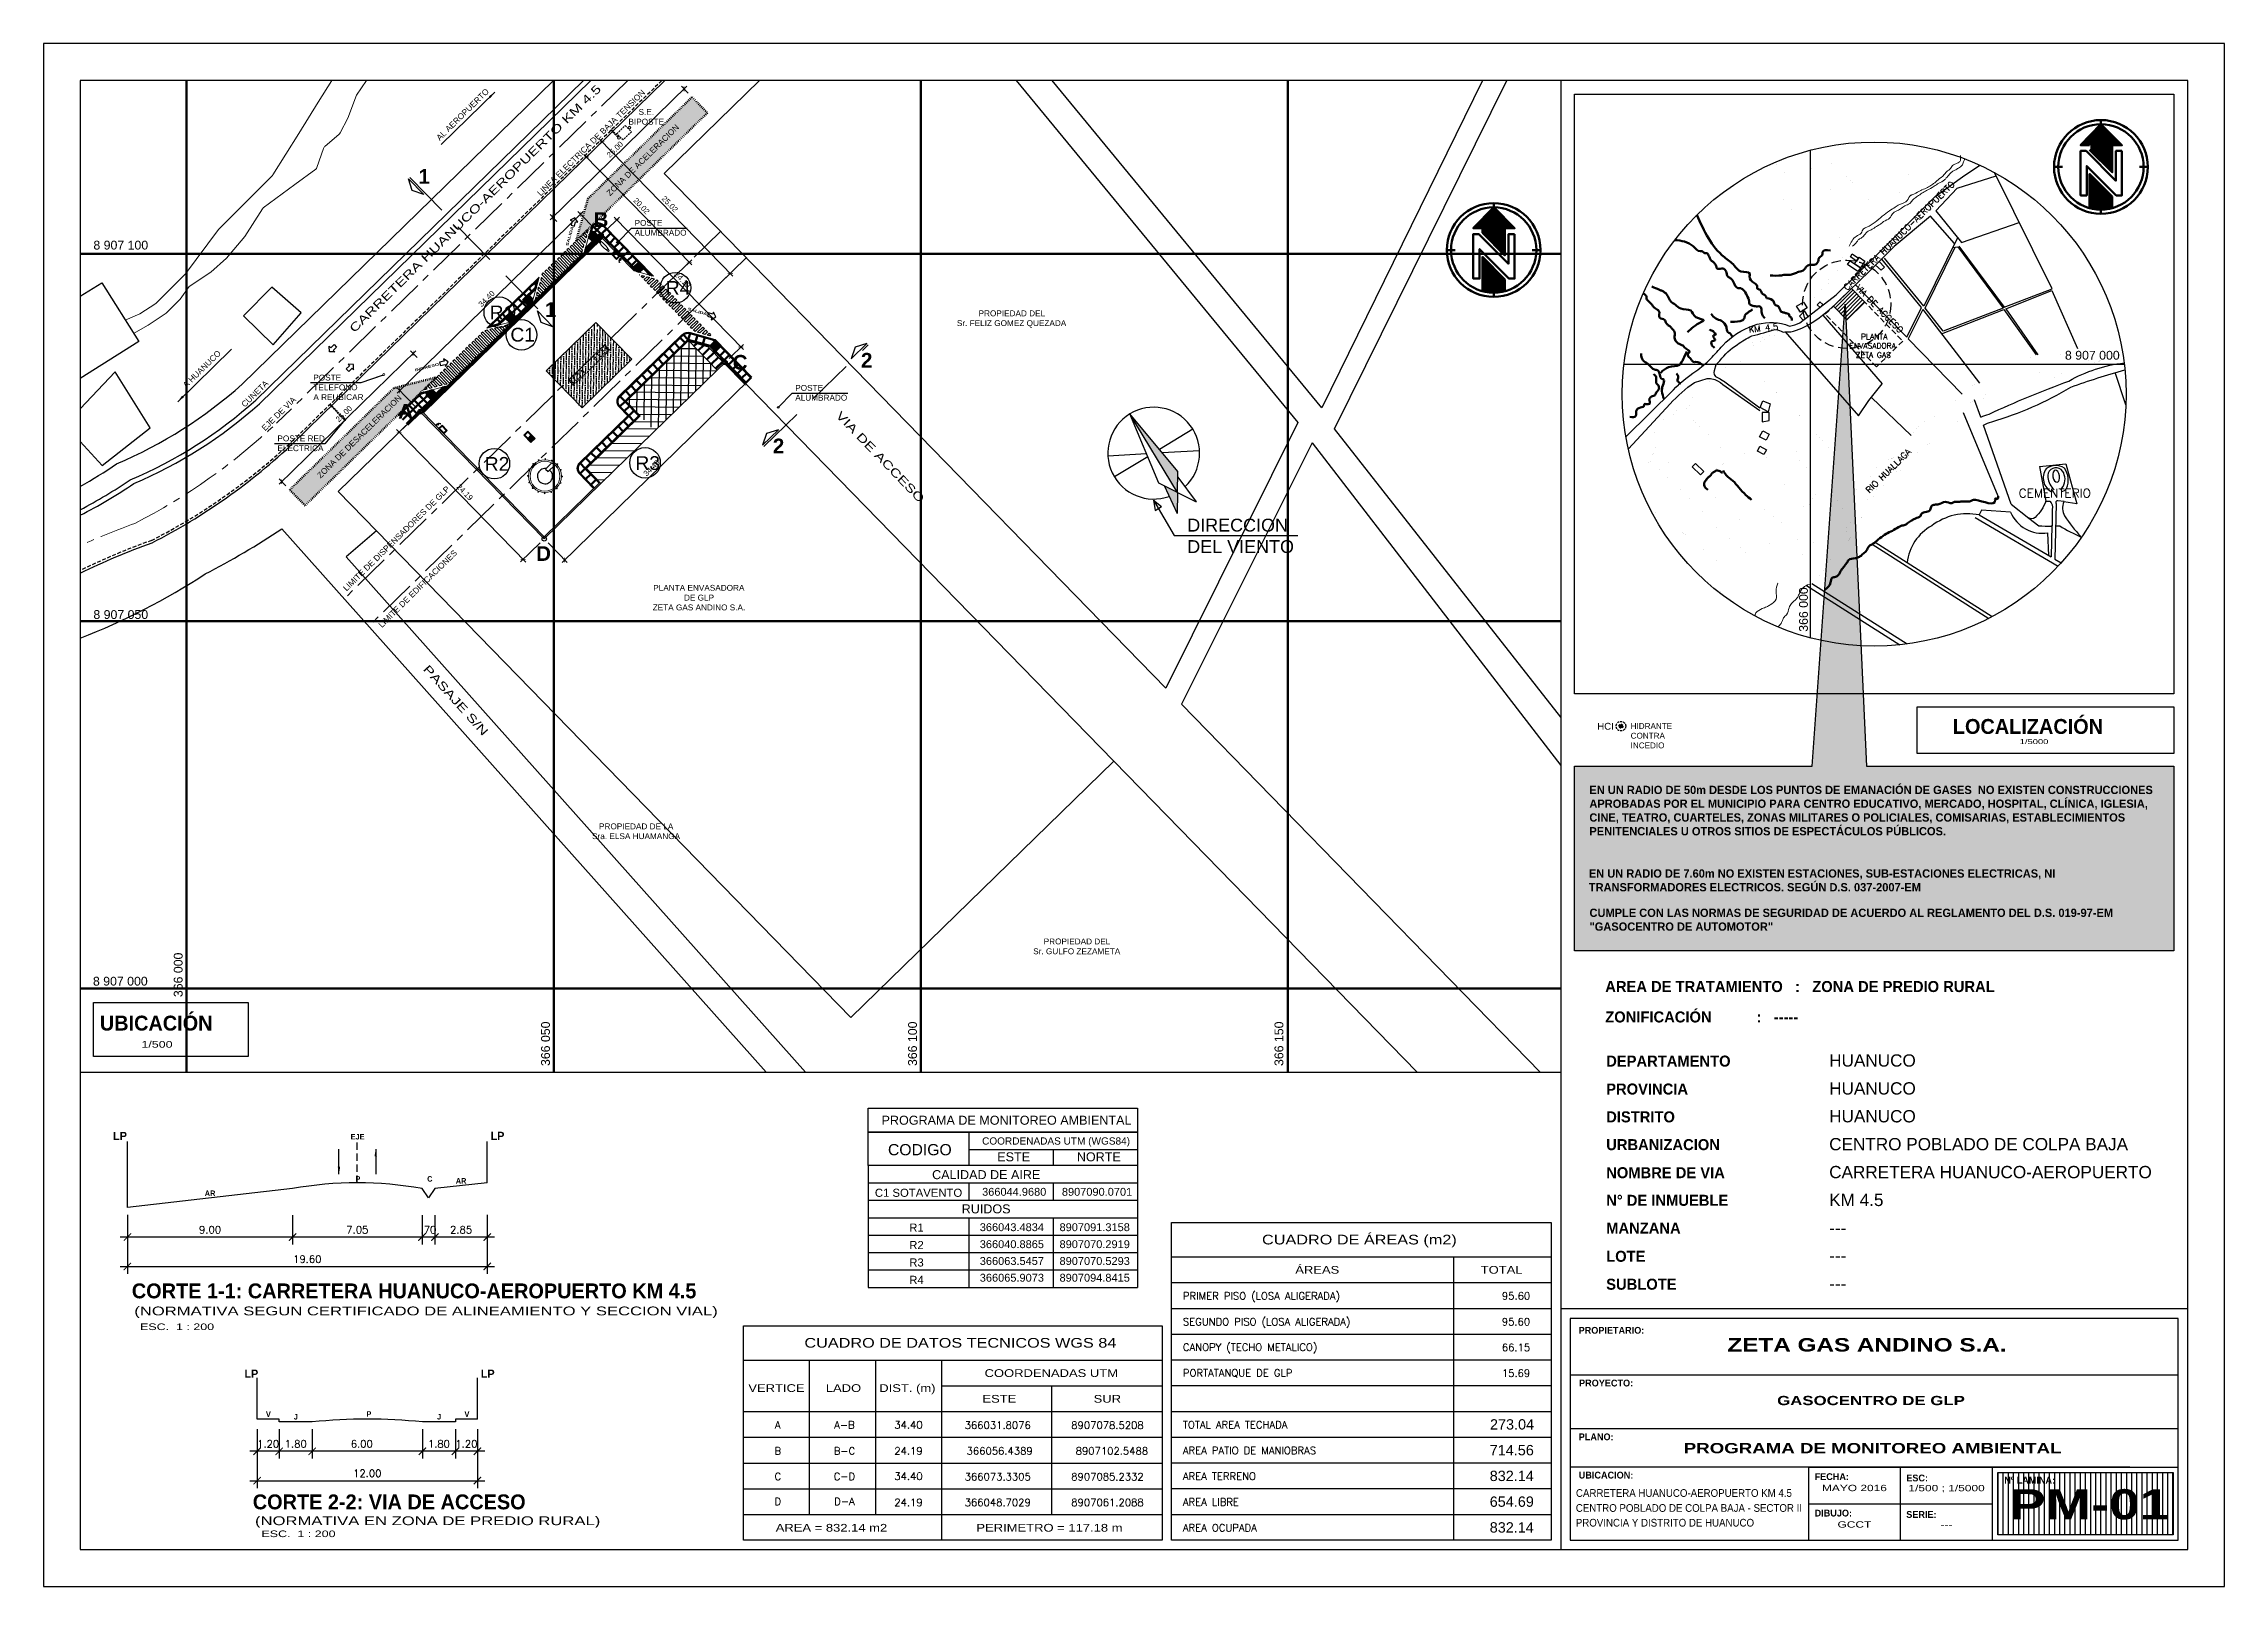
# Model space of a CAD drawing. Header units: millimetres. Extents: x 365981 to 366945, y 8906919 to 8907176.
# Drawn here: x 366303.7 to 366600.7, y 8906918.6 to 8907128.6 of the extents above; entities that cross this region are included whole.
import ezdxf
from ezdxf.enums import TextEntityAlignment as Align

# ---------------------------------------------------------------- set-up
doc = ezdxf.new("R2010")
doc.units = ezdxf.units.MM
for name, pattern in [('CENTER', [2, 1.25, -0.25, 0.25, -0.25]), ('DASHED2', [0.375, 0.25, -0.125]), ('DOT2', [3.175, 0, -3.175]), ('HIDDEN', [0.375, 0.25, -0.125])]:
    doc.linetypes.add(name, pattern=pattern)
for name, color, linetype in [('0.2', 2, 'Continuous'), ('01', 1, 'Continuous'), ('015', 40, 'Continuous'), ('015 texto', 40, 'Continuous'), ('02 texto', 2, 'Continuous'), ('03', 3, 'Continuous'), ('04', 4, 'Continuous'), ('06', 6, 'Continuous'), ('1TEXTO-03', 7, 'Continuous'), ('AMBIENTES', 3, 'Continuous'), ('COTAS', 254, 'Continuous'), ('Detalles', 132, 'Continuous'), ('LOCKUP', 7, 'Continuous'), ('PROYECCIONES', 40, 'DASHED2'), ('VERTICES', 3, 'Continuous')]:
    doc.layers.add(name, color=color, linetype=linetype)
for name, color, linetype, lineweight in [('005', 8, 'Continuous', 80), ('02', 2, 'Continuous', 20), ('MANZANAS', 7, 'Continuous', 0), ('MURO 2', 4, 'Continuous', 30), ('muro02', 3, 'Continuous', 18)]:
    doc.layers.add(name, color=color, linetype=linetype, lineweight=lineweight)
doc.styles.add('BRITAN', font='', dxfattribs={"height": 0.07})
doc.styles.add('DIMTXT', font='arial.ttf', dxfattribs={"height": 0.3})
doc.styles.add('GRANDE', font='', dxfattribs={"height": 0.3})
doc.styles.add('MONOTXT', font='simplex.shx', dxfattribs={"height": 0.2})
doc.styles.add('pr1', font='romans.shx', dxfattribs={"height": 1})
doc.styles.add('ROMANS', font='arial.ttf', dxfattribs={"height": 0.2})
doc.styles.add('S2', font='arial.ttf', dxfattribs={"height": 1.5})
doc.styles.get("Standard").update_dxf_attribs({"font": 'arial.ttf'})
doc.styles.add('SUB-TITULOS', font='', dxfattribs={"width": 1.3, "height": 1.5})
doc.styles.add('SWIS721THBT', font='', dxfattribs={"height": 0.75})
doc.styles.add('TEXTOS-GENERALES', font='', dxfattribs={"width": 1.3, "height": 0.2})
doc.styles.add('TITLEINFO', font='arial.ttf', dxfattribs={"height": 0.2})
doc.styles.add('VERTICES', font='sanssb__.ttf')
doc.styles.get('BRITAN').set_extended_font_data('Britannic Bold', bold=True)
doc.styles.get('GRANDE').set_extended_font_data('Copperplate Gothic Bold', bold=True)
doc.styles.get('SUB-TITULOS').set_extended_font_data('Arial', bold=True)
doc.styles.get('SWIS721THBT').set_extended_font_data('Swis721 Th BT')
doc.styles.get('TEXTOS-GENERALES').set_extended_font_data('Arial', bold=True)
doc.dimstyles.new('COTA UBIC', dxfattribs={"dimscale": 0.5, "dimtxt": 3, "dimasz": 1, "dimexe": 1, "dimexo": 1.5, "dimtad": 1, "dimzin": 4, "dimdsep": 46, "dimtxsty": 'SWIS721THBT', "dimblk1": 'ARCHTICK', "dimblk2": 'ARCHTICK', "dimsah": 1, "dimcen": 2.5, "dimdle": 1, "dimclrt": 3, "dimadec": 0, "dimazin": 0, "dimtfac": 1, "dimtmove": 2, "dimatfit": 0, "dimldrblk": 'ARCHTICK', "dimfxl": 1, "dimtolj": 1, "dimtzin": 0, "dimarcsym": 0})
doc.dimstyles.new('PARAPLANTA100', dxfattribs={"dimscale": 0.1, "dimtxt": 1.25, "dimasz": 1, "dimexe": 1, "dimexo": 1.5, "dimtad": 1, "dimzin": 4, "dimdsep": 46, "dimtxsty": 'ROMANS', "dimblk": 'ARCHTICK', "dimcen": 2.5, "dimdle": 1, "dimclrt": 2, "dimadec": 0, "dimazin": 0, "dimtfac": 1, "dimtmove": 2, "dimatfit": 3, "dimldrblk": 'ARCHTICK', "dimfxl": 1, "dimtolj": 1, "dimtzin": 0, "dimarcsym": 0})
doc.dimstyles.new('prueba 200', dxfattribs={"dimtxt": 1, "dimasz": 1, "dimexe": 1, "dimexo": 1, "dimgap": 0.5, "dimtad": 1, "dimlfac": 0.4, "dimzin": 4, "dimdsep": 46, "dimtxsty": 'pr1', "dimblk": 'ARCHTICK', "dimcen": 1.75, "dimdle": 1, "dimclrd": 40, "dimclre": 40, "dimclrt": 3, "dimadec": 0, "dimazin": 3, "dimtfac": 1, "dimtmove": 0, "dimatfit": 2, "dimfxl": 1, "dimarcsym": 0})
doc.dimstyles.get("Standard").update_dxf_attribs({"dimtxt": 0.18, "dimasz": 0.18, "dimexe": 0.18, "dimexo": 0.0625, "dimgap": 0.09, "dimtad": 0, "dimtih": 1, "dimtoh": 1, "dimdec": 4, "dimzin": 0, "dimdsep": 46, "dimtxsty": 'Standard', "dimcen": 0.09, "dimadec": 0, "dimazin": 0, "dimtfac": 1, "dimtdec": 4, "dimtofl": 0, "dimtmove": 0, "dimatfit": 3, "dimfxl": 1, "dimtolj": 1, "dimtzin": 0, "dimarcsym": 0})
pattern_1 = [(37.5, (139494.54544, 722722.1567), (-0.015748339527, 0.481705942253), [0, -0.38, 0, -0.425, 0, -0.40625]), (7.5, (139494.54544, 722722.1567), (0.442444176317, 0.705536516307), [0, -0.205, 0, -0.3425, 0, -0.13125]), (327.5, (139494.23794, 722722.1567), (0.778535465438, 0.001414763384), [0, -0.125, 0, -0.45, 0, -0.5875]), (317.5, (139494.23794, 722722.1567), (0.751531651143, 0.219418891234), [0, -0.0625, 0, -0.295, 0, -0.3375])]

msp = doc.modelspace()

# ---------------------------------------------------------------- texts
for s, p in [('8 907 100', (366317.944, 8907100.234)), ('8 907 050', (366317.944, 8907049.948)), ('8 907 000', (366317.882, 8907000.041))]:
    msp.add_text(s, height=1.2).set_placement(p, align=Align.BOTTOM_RIGHT)
at = {"ltscale": 0.015}
for s, height, style, p in [(' 8 907 000 ', 1.2, 'DIMTXT', (366578.527, 8907085.605)), ('HCI', 0.9375, 'DIMTXT', (366515.299, 8907035.23)), ('PROPIETARIO:', 0.92669, 'BRITAN', (366512.757, 8906953.012)), ('PROPIETARIO:', 0.92669, 'BRITAN', (366512.757, 8906953.012)), ('PROYECTO:', 0.9267, 'BRITAN', (366512.821, 8906945.833)), ('PROYECTO:', 0.9267, 'BRITAN', (366512.821, 8906945.833)), ('PLANO:', 0.9267, 'BRITAN', (366512.775, 8906938.512)), ('UBICACION:', 0.9267, 'BRITAN', (366512.775, 8906933.3)), ('FECHA:', 0.9267, 'BRITAN', (366544.9, 8906933.095)), ('ESC:', 0.9267, 'BRITAN', (366557.38, 8906932.91)), ('Nº LAMINA:', 0.9267, 'BRITAN', (366570.724, 8906932.62)), ('DIBUJO:', 0.9267, 'BRITAN', (366544.9, 8906928.131)), ('SERIE:', 0.9267, 'BRITAN', (366557.38, 8906927.946))]:
    msp.add_text(s, height=height, dxfattribs=dict(at, style=style)).set_placement(p)
for s, p in [('366 000', (366544.339, 8907048.563)), ('366 000', (366322.995, 8906998.831)), ('366 050', (366373.019, 8906989.453)), ('366 100', (366423.003, 8906989.453)), ('366 150', (366472.904, 8906989.453))]:
    msp.add_text(s, height=1.2, rotation=90).set_placement(p, align=Align.BOTTOM_LEFT)
at = {"layer": '015 texto', "ltscale": 0.015, "style": 'TITLEINFO', "width": 1.35}
for s, height, p in [('MAYO 2016', 0.8619, (366550.32, 8906931.581)), ('1/500 ; 1/5000', 0.86187, (366562.871, 8906931.568)), ('GCCT', 0.8619, (366550.32, 8906926.617)), ('---', 0.8619, (366562.871, 8906926.589))]:
    msp.add_text(s, height=height, dxfattribs=at).set_placement(p, align=Align.CENTER)
at = {"layer": '015 texto', "ltscale": 0.015, "style": 'TITLEINFO', "width": 0.9}
for s, p in [('CENTRO POBLADO DE COLPA BAJA - SECTOR II', (366512.379, 8906928.768)), ('CARRETERA HUANUCO-AEROPUERTO KM 4.5', (366512.399, 8906930.805)), ('PROVINCIA Y DISTRITO DE HUANUCO', (366512.379, 8906926.761))]:
    msp.add_text(s, height=1.05, dxfattribs=at).set_placement(p)
at = {"layer": '02 texto', "linetype": 'Continuous', "style": 'MONOTXT'}
for s, rotation, p in [('CARRETERA HUANUCO-AEROPUERTO', 44.41682, (366549.34, 8907094.951)), ('VIA DE ACCESO', 314.41682, (366550.414, 8907095.306)), ('KM 4.5', 6.05375, (366535.962, 8907089.264)), ('RIO HUALLAGA', 44.41682, (366552.379, 8907067.364))]:
    msp.add_text(s, height=0.85, rotation=rotation, dxfattribs=at).set_placement(p)
at = {"layer": '02 texto', "color": 2, "ltscale": 0.015, "style": 'ROMANS', "width": 1.35}
for s, height, p in [('1/5000', 0.675, (366572.837, 8907033.275)), ('1/500', 0.9, (366317.022, 8906991.949))]:
    msp.add_text(s, height=height, dxfattribs=at).set_placement(p)
at = {"layer": '02 texto', "ltscale": 0.0175, "style": 'BRITAN'}
for s, height, p in [('AREA DE TRATAMIENTO   :   ZONA DE PREDIO RURAL', 1.50003, (366516.385, 8906999.522)), ('ZONIFICACIÓN           :   -----', 1.50003, (366516.385, 8906995.382)), ('LP', 1.1, (366313.168, 8906979.39)), ('EJE', 0.75, (366345.521, 8906979.454)), ('LP', 1.1, (366364.582, 8906979.399)), ('P', 0.75, (366346.176, 8906973.714)), ('C', 0.75, (366355.939, 8906973.714)), ('AR', 0.75, (366359.835, 8906973.447)), ('AR', 0.75, (366325.648, 8906971.76)), ('LP', 1.1, (366331.058, 8906947.02)), ('LP', 1.1, (366363.252, 8906947.02)), ('V', 0.75, (366333.982, 8906941.682)), ('J', 0.75, (366337.781, 8906941.335)), ('P', 0.75, (366347.676, 8906941.717)), ('J', 0.75, (366357.29, 8906941.335)), ('V', 0.75, (366361.022, 8906941.682))]:
    msp.add_text(s, height=height, dxfattribs=at).set_placement(p)
at = {"layer": '02 texto', "linetype": 'Continuous', "style": 'MONOTXT'}
for s, p in [('PRIMER PISO (LOSA ALIGERADA)', (366458.87, 8906957.652)), ('95.60', (366502.316, 8906957.652)), ('SEGUNDO PISO (LOSA ALIGERADA)', (366458.87, 8906954.146)), ('95.60', (366502.298, 8906954.146)), ('CANOPY (TECHO METALICO)', (366458.87, 8906950.673)), ('66.15', (366502.298, 8906950.64)), ('PORTATANQUE DE GLP', (366458.87, 8906947.167)), ('15.69', (366502.309, 8906947.134)), ('TOTAL AREA TECHADA', (366458.87, 8906940.123)), ('AREA PATIO DE MANIOBRAS', (366458.87, 8906936.617)), ('AREA TERRENO', (366458.87, 8906933.111)), ('AREA LIBRE', (366458.87, 8906929.605)), ('AREA OCUPADA', (366458.87, 8906926.1))]:
    msp.add_text(s, height=1, dxfattribs=at).set_placement(p)
at = {"layer": '02 texto', "ltscale": 0.015, "style": 'TEXTOS-GENERALES', "width": 1.3}
for s, height, p in [('ZETA GAS ANDINO S.A.', 1.82057, (366533.025, 8906950.591)), ('PM-01', 4.0963, (366571.393, 8906927.745))]:
    msp.add_text(s, height=height, dxfattribs=at).set_placement(p)
for s, height, p in [(' GASOCENTRO DE GLP', 1.26078, (366552.262, 8906943.287)), ('PROGRAMA DE MONITOREO AMBIENTAL', 1.40087, (366552.797, 8906936.735))]:
    msp.add_text(s, height=height, dxfattribs=at).set_placement(p, align=Align.CENTER)
at = {"layer": '02 texto', "style": 'MONOTXT'}
for s, p in [('A', (366403.697, 8906939.802)), ('A-B', (366412.772, 8906939.802)), ('34.40', (366421.492, 8906939.802)), ('366031.8076', (366433.648, 8906939.751)), ('8907078.5208', (366448.593, 8906939.751)), ('B', (366403.697, 8906936.251)), ('B-C', (366412.772, 8906936.251)), ('24.19', (366421.492, 8906936.251)), ('366056.4389 ', (366434.251, 8906936.251)), ('8907102.5488', (366449.195, 8906936.251)), ('C', (366403.697, 8906932.792)), ('C-D', (366412.772, 8906932.792)), ('34.40', (366421.492, 8906932.802)), ('366073.3305', (366433.648, 8906932.751)), ('8907085.2332', (366448.593, 8906932.751)), ('D', (366403.697, 8906929.384)), ('D-A', (366412.772, 8906929.384)), ('24.19', (366421.492, 8906929.251)), ('366048.7029', (366433.648, 8906929.251)), ('8907061.2088', (366448.593, 8906929.251))]:
    msp.add_text(s, height=1, dxfattribs=at).set_placement(p, align=Align.BOTTOM_CENTER)
at = {"layer": '02 texto', "ltscale": 0.015, "char_height": 0.8, "attachment_point": 1, "style": 'ROMANS'}
for s, insert, width, rotation in [('AL AEROPUERTO', (366357.106, 8907115.938), 9.85931, 44.5), ('LINEA ELECTRICA DE BAJA TENSION', (366370.826, 8907108.388), 21.10561, 44.5), ('ZONA DE ACELERACION', (366380.291, 8907108.409), 13.36876, 44.5), ('POSTE \\PALUMBRADO', (366384.192, 8907104.621), 6.44556, 360), ('A HUANUCO', (366322.582, 8907082.26), 6.84193, 44.5), ('POSTE\\PTELEFONO\\PA REUBICAR', (366340.443, 8907083.568), 7.47707, 360), ('CUNETA', (366330.544, 8907079.633), 4.83526, 44.5), ('POSTE \\PALUMBRADO', (366406.074, 8907082.16), 6.44556, 360), ('EJE DE VIA', (366333.302, 8907076.418), 6.09943, 44.5), ('POSTE RED\\PELECTRICA', (366335.553, 8907075.284), 6.44556, 360), ('LIMITE DE DISPENSADORES DE GLP', (366344.409, 8907054.6), 20.00836, 44.5), ('LIMITE DE EDIFICACIONES', (366349.212, 8907049.63), 14.48038, 44.5)]:
    msp.add_mtext(s, dxfattribs=dict(at, insert=insert, width=width, rotation=rotation))
for s, insert, width in [('\\pi1.6201;S.E.\\P\\pi0.25117;BIPOSTE', (366383.11, 8907119.731), 5.20466), ('\\pi3.3273;PROPIEDAD DEL\\P\\pi0.37093;Sr. FELIZ GOMEZ QUEZADA', (366427.71, 8907092.311), 15.59588), ('\\pi1.5055;PLANTA ENVASADORA\\P\\pi5.6915;DE GLP\\P\\pi1.4304;ZETA GAS ANDINO S.A.', (366385.228, 8907054.944), 15.34762), ('\\pi1.0826;PROPIEDAD DE LA\\P\\pi0.1331;Sra. ELSA HUAMANGA', (366378.266, 8907022.473), 12.204), ('\\pi1.6313;PROPIEDAD DEL\\P\\pi0.19641;Sr. GULFO ZEZAMETA', (366438.278, 8907006.807), 12.204)]:
    msp.add_mtext(s, dxfattribs=dict(at, insert=insert, width=width))
at = {"layer": '02 texto', "ltscale": 2, "style": 'MONOTXT'}
for s, width, insert, char_height, attachment_point in [('\\pi3.0308;PLANTA\\P\\pi1.4415;ENVASADORA\\P\\pi2.3344;ZETA GAS', 10.20444, (366548.19, 8907089.117), 0.75, 1), ('CEMENTERIO', 11.79814, (366577.614, 8907067.43), 1.2, 5)]:
    msp.add_mtext_dynamic_manual_height_columns(s, width=width, gutter_width=1, heights=[0], dxfattribs=dict(at, insert=insert, char_height=char_height, attachment_point=attachment_point))
at = {"layer": '02 texto', "linetype": 'DOT2', "ltscale": 0.05, "insert": (366340.86, 8907069.961), "char_height": 0.8, "width": 15.56792, "attachment_point": 1, "rotation": 44.5, "style": 'ROMANS'}
msp.add_mtext('ZONA DE DESACELERACION', dxfattribs=at)
at = {"layer": '02 texto', "ltscale": 0.0175, "char_height": 1.125023, "attachment_point": 1, "style": 'BRITAN'}
for s, insert, width in [('EN UN RADIO DE 50m DESDE LOS PUNTOS DE EMANACIÓN DE GASES  NO EXISTEN CONSTRUCCIONES APROBADAS POR EL MUNICIPIO PARA CENTRO EDUCATIVO, MERCADO, HOSPITAL, CLÍNICA, IGLESIA, CINE, TEATRO, CUARTELES, ZONAS MILITARES O POLICIALES, COMISARIAS, ESTABLECIMIENTOS PENITENCIALES U OTROS SITIOS DE ESPECTÁCULOS PÚBLICOS. ', (366514.227, 8907027.598), 77.58477), ('EN UN RADIO DE 7.60m NO EXISTEN ESTACIONES, SUB-ESTACIONES ELECTRICAS, NI TRANSFORMADORES ELECTRICOS. SEGÚN D.S. 037-2007-EM ', (366514.153, 8907016.226), 77.83897), ('CUMPLE CON LAS NORMAS DE SEGURIDAD DE ACUERDO AL REGLAMENTO DEL D.S. 019-97-EM "GASOCENTRO DE AUTOMOTOR"', (366514.245, 8907010.871), 77.75215)]:
    msp.add_mtext(s, dxfattribs=dict(at, insert=insert, width=width))
at = {"layer": '03', "style": 'SUB-TITULOS', "width": 1.4}
for tag, text, rotation, p in [('SALIDA', 'SALIDA', 74.28966, (366375.53, 8907102.37)), ('SALIDA', 'SALIDA', 344.07965, (366392.71, 8907091.976)), ('INGRESO', 'INGRESO', 14.28966, (366355.956, 8907084.403))]:
    msp.add_attdef(tag, text=text, height=0.375, rotation=rotation, dxfattribs=at).set_placement(p, align=Align.CENTER)
at = {"layer": '04', "ltscale": 0.015, "style": 'GRANDE'}
for s, p in [('LOCALIZACIÓN', (366563.724, 8907034.665)), ('UBICACIÓN', (366311.364, 8906994.281)), ('CORTE 1-1: CARRETERA HUANUCO-AEROPUERTO KM 4.5', (366315.722, 8906957.829)), ('CORTE 2-2: VIA DE ACCESO', (366332.192, 8906929.107))]:
    msp.add_text(s, height=2.025, dxfattribs=at).set_placement(p)
at = {"layer": '1TEXTO-03', "color": 2, "ltscale": 0.015, "style": 'ROMANS', "width": 1.35}
for s, height, p in [('(NORMATIVA SEGUN CERTIFICADO DE ALINEAMIENTO Y SECCION VIAL)', 1.2, (366316.056, 8906955.509)), ('ESC.  1 : 200', 0.9, (366316.834, 8906953.506)), ('(NORMATIVA EN ZONA DE PREDIO RURAL)', 1.2, (366332.498, 8906926.953)), ('ESC.  1 : 200', 0.9, (366333.369, 8906925.325))]:
    msp.add_text(s, height=height, dxfattribs=at).set_placement(p)
at = {"layer": 'AMBIENTES', "ltscale": 0.015, "style": 'TITLEINFO', "width": 1.35}
for s, rotation, p in [('CARRETERA HUANUCO-AEROPUERTO KM 4.5', 44.5, (366346.022, 8907089.202)), ('VIA DE ACCESO', 314, (366411.512, 8907077.907)), ('PASAJE S/N', 312, (366355.317, 8907043.418))]:
    msp.add_text(s, height=1.125, rotation=rotation, dxfattribs=at).set_placement(p)
at = {"layer": 'AMBIENTES', "ltscale": 0.015, "style": 'TITLEINFO', "width": 1.2}
for s, height, p in [('CUADRO DE ÁREAS (m2)', 1.31836, (366469.642, 8906965.166)), ('ÁREAS', 1.0547, (366474.17, 8906961.182)), ('TOTAL', 1.0547, (366499.429, 8906961.182)), ('CUADRO DE DATOS TECNICOS WGS 84', 1.31836, (366407.319, 8906951.114)), ('COORDENADAS UTM', 1.05469, (366431.858, 8906947.124)), ('VERTICE', 1.0547, (366399.683, 8906945.083)), ('LADO', 1.0547, (366410.235, 8906945.083)), ('DIST. (m)', 1.0547, (366417.514, 8906945.083)), ('ESTE', 1.0547, (366431.563, 8906943.624)), ('SUR', 1.0547, (366446.711, 8906943.624)), ('AREA = 832.14 m2', 1.05469, (366403.412, 8906926.069)), ('PERIMETRO = 117.18 m', 1.05469, (366430.745, 8906926.069))]:
    msp.add_text(s, height=height, dxfattribs=at).set_placement(p)
at = {"layer": 'AMBIENTES', "ltscale": 0.015, "style": 'TITLEINFO'}
for s, p in [('273.04', (366506.697, 8906939.969)), ('714.56', (366506.661, 8906936.463)), ('832.14', (366506.661, 8906932.957)), ('654.69', (366506.661, 8906929.452)), ('832.14', (366506.661, 8906925.946))]:
    msp.add_text(s, height=1.4062, dxfattribs=at).set_placement(p, align=Align.RIGHT)
at = {"layer": 'AMBIENTES', "ltscale": 0.015, "insert": (366519.847, 8907036.128), "char_height": 0.79102, "width": 0.0169, "attachment_point": 1, "style": 'TITLEINFO'}
msp.add_mtext('HIDRANTE CONTRA INCEDIO', dxfattribs=at)
at = {"layer": 'LOCKUP', "attachment_point": 1}
for s, width, insert, char_height in [('R4', 1.25302, (366388.44, 8907096.305), 1.875), ('R1', 1.25302, (366364.453, 8907092.963), 1.875), ('C1', 1.25302, (366367.277, 8907089.942), 1.875), ('R2', 1.25302, (366363.788, 8907072.351), 1.875), ('R3', 1.25302, (366384.306, 8907072.465), 1.875), ('DIRECCION DEL VIENTO', 15.24783, (366459.458, 8907063.955), 1.75)]:
    msp.add_mtext_dynamic_manual_height_columns(s, width=width, gutter_width=12.5, heights=[0], dxfattribs=dict(at, insert=insert, char_height=char_height))
at = {"layer": 'MANZANAS', "color": 7, "linetype": 'ByBlock', "style": 'S2'}
for s, p in [('366044.9680', (366431.52, 8906971.793)), ('8907090.0701 ', (366442.385, 8906971.793)), ('366043.4834', (366431.202, 8906966.976)), ('8907091.3158', (366442.066, 8906966.976)), ('366040.8865', (366431.202, 8906964.664)), ('8907070.2919 ', (366442.066, 8906964.664)), ('366063.5457', (366431.202, 8906962.374)), ('8907070.5293', (366442.066, 8906962.374)), ('366065.9073', (366431.202, 8906960.099)), ('8907094.8415', (366442.066, 8906960.099))]:
    msp.add_text(s, height=1.07188, dxfattribs=at).set_placement(p)
at = {"layer": 'MANZANAS', "color": 4, "linetype": 'ByBlock', "attachment_point": 1, "style": 'S2'}
for s, insert, char_height, width in [('{\\C7;PROGRAMA DE MONITOREO AMBIENTAL}', (366417.827, 8906982.685), 1.22501, 37.67053), ('{\\C7;COORDENADAS UTM (WGS84)}', (366431.516, 8906979.737), 0.98001, 25.23623), ('{\\C7;CODIGO}', (366418.702, 8906978.831), 1.53126, 42.55662), ('{\\C7;ESTE}', (366433.582, 8906977.705), 1.225, 34.04529), ('{\\C7;NORTE}', (366444.421, 8906977.705), 1.22501, 34.04529), ('{\\C7;CALIDAD DE AIRE}', (366424.71, 8906975.277), 1.22501, 34.04529), ('{\\C7;C1 SOTAVENTO}', (366416.917, 8906972.75), 1.10251, 30.64076), ('{\\C7;RUIDOS}', (366428.74, 8906970.618), 1.22501, 34.04529), ('{\\C7;R1}', (366421.598, 8906968.007), 1.1025, 30.64076), ('{\\C7;R2}', (366421.598, 8906965.636), 1.1025, 30.64076), ('{\\C7;R3}', (366421.598, 8906963.264), 1.1025, 30.64076), ('{\\C7;R4}', (366421.598, 8906960.893), 1.1025, 30.64076)]:
    msp.add_mtext(s, dxfattribs=dict(at, insert=insert, char_height=char_height, width=width))
at = {"layer": 'VERTICES', "style": 'VERTICES'}
for s, p in [('1', (366355.544, 8907110.545)), ('B', (366379.611, 8907104.665)), ('1', (366372.765, 8907092.404)), ('2', (366415.802, 8907085.54)), ('C', (366398.556, 8907085.245)), ('A', (366353.01, 8907078.59)), ('2', (366403.799, 8907073.872)), ('D', (366371.795, 8907059.214))]:
    msp.add_text(s, height=2, dxfattribs=at).set_placement(p, align=Align.MIDDLE)

# ---------------------------------------------------------------- blocks, each defined once
blk = doc.blocks.new('HIDRANTE')
at = {"layer": '03'}
h = blk.add_hatch(color=256, dxfattribs=at)
edge = h.paths.add_edge_path()
edge.add_arc((0, 0), 0.237, 0, 360)
at = {"layer": '03', "linetype": 'DASHED2'}
for radius in [0.58, 0.237, 0.237]:
    blk.add_circle((0, 0), radius, dxfattribs=at)
blk = doc.blocks.new('DIRECCIONUBIC')
at = {"layer": '02 texto', "ltscale": 0.0175, "style": 'BRITAN'}
for s, p in [('DEPARTAMENTO', (0, 30.37)), ('PROVINCIA', (0, 26.57)), ('DISTRITO', (0, 22.78)), ('URBANIZACION', (0, 19)), ('NOMBRE DE VIA', (0, 15.18)), ('N° DE INMUEBLE ', (0, 11.42)), ('MANZANA', (0, 7.64)), ('LOTE', (0, 3.8)), ('SUBLOTE', (0, 0))]:
    blk.add_text(s, height=1.5, dxfattribs=at).set_placement(p)
at = {"layer": '02 texto', "ltscale": 0.015, "style": 'DIMTXT'}
for tag, p in [('DEPARTAMENTO', (30.37, 30.37)), ('PROVINCIA', (30.37, 26.57)), ('DISTRITO', (30.37, 22.78)), ('URBANIZACION', (30.37, 18.98)), ('CALLE', (30.37, 15.18)), ('NUMERO', (30.37, 11.39)), ('MANZANA', (30.37, 7.59)), ('LOTE', (30.37, 3.8))]:
    blk.add_attdef(tag, p, '', height=1.67, dxfattribs=at)
at = {"layer": '02 texto', "ltscale": 2, "style": 'DIMTXT'}
blk.add_attdef('SUBLOTE', (30.37, 0), '', height=1.67, dxfattribs=at)
blk = doc.blocks.new('_ArchTick')
at = {"color": 0, "linetype": 'ByBlock', "const_width": 0.15}
blk.add_lwpolyline([(-0.5, -0.5), (0.5, 0.5)], dxfattribs=at)
blk = doc.blocks.new('*D28')
at = {"layer": 'COTAS', "color": 40, "lineweight": -2, "transparency": 16777216}
for p, q in [((366332.79, 8906940.01), (366332.79, 8906936.01)), ((366335.79, 8906940.01), (366335.79, 8906936.01)), ((366336.79, 8906937.01), (366331.79, 8906937.01))]:
    blk.add_line(p, q, dxfattribs=at)
at = {"layer": 'Defpoints', "color": 0, "transparency": 16777216}
for p in [(366332.79, 8906941.01), (366335.79, 8906941.01), (366332.79, 8906937.01)]:
    blk.add_point(p, dxfattribs=at)
at = {"layer": 'COTAS', "color": 40, "lineweight": -2, "transparency": 16777216, "rotation": 180}
blk.add_blockref('_ArchTick', (366332.79, 8906937.01), dxfattribs=at)
at = {"layer": 'COTAS', "color": 40, "lineweight": -2, "transparency": 16777216}
blk.add_blockref('_ArchTick', (366335.79, 8906937.01), dxfattribs=at)
at = {"layer": 'COTAS', "color": 3, "transparency": 16777216, "insert": (366334.29, 8906938.01), "char_height": 1, "attachment_point": 5, "style": 'pr1'}
blk.add_mtext('1.20', dxfattribs=at)
blk = doc.blocks.new('*D30')
at = {"layer": 'COTAS', "color": 40, "lineweight": -2, "transparency": 16777216}
for p, q in [((366340.29, 8906940.01), (366340.29, 8906936.01)), ((366355.29, 8906940.01), (366355.29, 8906936.01)), ((366356.29, 8906937.01), (366339.29, 8906937.01))]:
    blk.add_line(p, q, dxfattribs=at)
at = {"layer": 'Defpoints', "color": 0, "transparency": 16777216}
for p in [(366340.29, 8906941.01), (366355.29, 8906941.01), (366340.29, 8906937.01)]:
    blk.add_point(p, dxfattribs=at)
at = {"layer": 'COTAS', "color": 40, "lineweight": -2, "transparency": 16777216, "rotation": 180}
blk.add_blockref('_ArchTick', (366340.29, 8906937.01), dxfattribs=at)
at = {"layer": 'COTAS', "color": 40, "lineweight": -2, "transparency": 16777216}
blk.add_blockref('_ArchTick', (366355.29, 8906937.01), dxfattribs=at)
at = {"layer": 'COTAS', "color": 3, "transparency": 16777216, "insert": (366347.04, 8906938.01), "char_height": 1, "attachment_point": 5, "style": 'pr1'}
blk.add_mtext('6.00', dxfattribs=at)
blk = doc.blocks.new('*D31')
at = {"layer": 'COTAS', "color": 40, "lineweight": -2, "transparency": 16777216}
for p, q in [((366355.29, 8906940.01), (366355.29, 8906936.01)), ((366359.79, 8906940.01), (366359.79, 8906936.01)), ((366360.79, 8906937.01), (366354.29, 8906937.01))]:
    blk.add_line(p, q, dxfattribs=at)
at = {"layer": 'Defpoints', "color": 0, "transparency": 16777216}
for p in [(366355.29, 8906941.01), (366359.79, 8906941.01), (366355.29, 8906937.01)]:
    blk.add_point(p, dxfattribs=at)
at = {"layer": 'COTAS', "color": 40, "lineweight": -2, "transparency": 16777216, "rotation": 180}
blk.add_blockref('_ArchTick', (366355.29, 8906937.01), dxfattribs=at)
at = {"layer": 'COTAS', "color": 40, "lineweight": -2, "transparency": 16777216}
blk.add_blockref('_ArchTick', (366359.79, 8906937.01), dxfattribs=at)
at = {"layer": 'COTAS', "color": 3, "transparency": 16777216, "insert": (366357.54, 8906938.01), "char_height": 1, "attachment_point": 5, "style": 'pr1'}
blk.add_mtext('1.80', dxfattribs=at)
blk = doc.blocks.new('*D32')
at = {"layer": 'COTAS', "color": 40, "lineweight": -2, "transparency": 16777216}
for p, q in [((366359.79, 8906940.01), (366359.79, 8906936.01)), ((366362.79, 8906940.01), (366362.79, 8906936.01)), ((366363.79, 8906937.01), (366358.79, 8906937.01))]:
    blk.add_line(p, q, dxfattribs=at)
at = {"layer": 'Defpoints', "color": 0, "transparency": 16777216}
for p in [(366359.79, 8906941.01), (366362.79, 8906941.01), (366359.79, 8906937.01)]:
    blk.add_point(p, dxfattribs=at)
at = {"layer": 'COTAS', "color": 40, "lineweight": -2, "transparency": 16777216, "rotation": 180}
blk.add_blockref('_ArchTick', (366359.79, 8906937.01), dxfattribs=at)
at = {"layer": 'COTAS', "color": 40, "lineweight": -2, "transparency": 16777216}
blk.add_blockref('_ArchTick', (366362.79, 8906937.01), dxfattribs=at)
at = {"layer": 'COTAS', "color": 3, "transparency": 16777216, "insert": (366361.29, 8906938.01), "char_height": 1, "attachment_point": 5, "style": 'pr1'}
blk.add_mtext('1.20', dxfattribs=at)
blk = doc.blocks.new('*D33')
at = {"layer": 'COTAS', "color": 40, "lineweight": -2, "transparency": 16777216}
for p, q in [((366335.79, 8906940.01), (366335.79, 8906936.01)), ((366340.29, 8906940.01), (366340.29, 8906936.01)), ((366341.29, 8906937.01), (366334.79, 8906937.01))]:
    blk.add_line(p, q, dxfattribs=at)
at = {"layer": 'Defpoints', "color": 0, "transparency": 16777216}
for p in [(366335.79, 8906941.01), (366340.29, 8906941.01), (366335.79, 8906937.01)]:
    blk.add_point(p, dxfattribs=at)
at = {"layer": 'COTAS', "color": 40, "lineweight": -2, "transparency": 16777216, "rotation": 180}
blk.add_blockref('_ArchTick', (366335.79, 8906937.01), dxfattribs=at)
at = {"layer": 'COTAS', "color": 40, "lineweight": -2, "transparency": 16777216}
blk.add_blockref('_ArchTick', (366340.29, 8906937.01), dxfattribs=at)
at = {"layer": 'COTAS', "color": 3, "transparency": 16777216, "insert": (366338.04, 8906938.01), "char_height": 1, "attachment_point": 5, "style": 'pr1'}
blk.add_mtext('1.80', dxfattribs=at)
blk = doc.blocks.new('*D34')
at = {"layer": 'COTAS', "color": 40, "lineweight": -2, "transparency": 16777216}
for p, q in [((366315.12, 8906969.17), (366315.12, 8906965.17)), ((366337.62, 8906969.17), (366337.62, 8906965.17)), ((366338.62, 8906966.17), (366314.12, 8906966.17))]:
    blk.add_line(p, q, dxfattribs=at)
at = {"layer": 'Defpoints', "color": 0, "transparency": 16777216}
for p in [(366315.12, 8906970.17), (366337.62, 8906970.17), (366315.12, 8906966.17)]:
    blk.add_point(p, dxfattribs=at)
at = {"layer": 'COTAS', "color": 40, "lineweight": -2, "transparency": 16777216, "rotation": 180}
blk.add_blockref('_ArchTick', (366315.12, 8906966.17), dxfattribs=at)
at = {"layer": 'COTAS', "color": 40, "lineweight": -2, "transparency": 16777216}
blk.add_blockref('_ArchTick', (366337.62, 8906966.17), dxfattribs=at)
at = {"layer": 'COTAS', "color": 3, "transparency": 16777216, "insert": (366326.37, 8906967.17), "char_height": 1, "attachment_point": 5, "style": 'pr1'}
blk.add_mtext('9.00', dxfattribs=at)
blk = doc.blocks.new('*D36')
at = {"layer": 'COTAS', "color": 40, "lineweight": -2, "transparency": 16777216}
for p, q in [((366356.99, 8906969.17), (366356.99, 8906965.17)), ((366364.12, 8906969.17), (366364.12, 8906965.17)), ((366365.12, 8906966.17), (366355.99, 8906966.17))]:
    blk.add_line(p, q, dxfattribs=at)
at = {"layer": 'Defpoints', "color": 0, "transparency": 16777216}
for p in [(366356.99, 8906970.17), (366364.12, 8906970.17), (366356.99, 8906966.17)]:
    blk.add_point(p, dxfattribs=at)
at = {"layer": 'COTAS', "color": 40, "lineweight": -2, "transparency": 16777216, "rotation": 180}
blk.add_blockref('_ArchTick', (366356.99, 8906966.17), dxfattribs=at)
at = {"layer": 'COTAS', "color": 40, "lineweight": -2, "transparency": 16777216}
blk.add_blockref('_ArchTick', (366364.12, 8906966.17), dxfattribs=at)
at = {"layer": 'COTAS', "color": 3, "transparency": 16777216, "insert": (366360.56, 8906967.17), "char_height": 1, "attachment_point": 5, "style": 'pr1'}
blk.add_mtext('2.85', dxfattribs=at)
blk = doc.blocks.new('*D37')
at = {"layer": 'COTAS', "color": 40, "lineweight": -2, "transparency": 16777216}
for p, q in [((366337.62, 8906969.17), (366337.62, 8906965.17)), ((366355.24, 8906969.17), (366355.24, 8906965.17)), ((366356.24, 8906966.17), (366336.62, 8906966.17))]:
    blk.add_line(p, q, dxfattribs=at)
at = {"layer": 'Defpoints', "color": 0, "transparency": 16777216}
for p in [(366337.62, 8906970.17), (366355.24, 8906970.17), (366337.62, 8906966.17)]:
    blk.add_point(p, dxfattribs=at)
at = {"layer": 'COTAS', "color": 40, "lineweight": -2, "transparency": 16777216, "rotation": 180}
blk.add_blockref('_ArchTick', (366337.62, 8906966.17), dxfattribs=at)
at = {"layer": 'COTAS', "color": 40, "lineweight": -2, "transparency": 16777216}
blk.add_blockref('_ArchTick', (366355.24, 8906966.17), dxfattribs=at)
at = {"layer": 'COTAS', "color": 3, "transparency": 16777216, "insert": (366346.43, 8906967.17), "char_height": 1, "attachment_point": 5, "style": 'pr1'}
blk.add_mtext('7.05', dxfattribs=at)
blk = doc.blocks.new('*D38')
at = {"layer": 'COTAS', "color": 40, "lineweight": -2, "transparency": 16777216}
for p, q in [((366355.24, 8906969.17), (366355.24, 8906965.17)), ((366356.99, 8906969.17), (366356.99, 8906965.17)), ((366357.99, 8906966.17), (366354.24, 8906966.17))]:
    blk.add_line(p, q, dxfattribs=at)
at = {"layer": 'Defpoints', "color": 0, "transparency": 16777216}
for p in [(366355.24, 8906970.17), (366356.99, 8906970.17), (366355.24, 8906966.17)]:
    blk.add_point(p, dxfattribs=at)
at = {"layer": 'COTAS', "color": 40, "lineweight": -2, "transparency": 16777216, "rotation": 180}
blk.add_blockref('_ArchTick', (366355.24, 8906966.17), dxfattribs=at)
at = {"layer": 'COTAS', "color": 40, "lineweight": -2, "transparency": 16777216}
blk.add_blockref('_ArchTick', (366356.99, 8906966.17), dxfattribs=at)
at = {"layer": 'COTAS', "color": 3, "transparency": 16777216, "insert": (366356.12, 8906967.17), "char_height": 1, "attachment_point": 5, "style": 'pr1'}
blk.add_mtext('.70', dxfattribs=at)
blk = doc.blocks.new('NORTEJ')
h = blk.add_hatch()
h.set_pattern_fill('ANSI31', color=4, scale=2.25, angle=45, style=0)
h.set_pattern_definition([(90, (-680.65797, 86.11223), (-0.28125, 4e-17), [])])
h.paths.add_polyline_path([(0, 12.2), (-2.78, 9.34), (-1.54, 9.34), (-1.54, 8.72), (1.54, 5.65), (1.54, 9.34), (2.85, 9.34)])
h.paths.add_polyline_path([(-1.54, 5.43), (-1.54, 0.8), (1.54, 0.8), (1.54, 2.35)])
at = {"color": 6}
for p, q in [((0, 12.2), (0, 12.76)), ((-5.25, 6.38), (-6.38, 6.38)), ((5.25, 6.38), (6.38, 6.38)), ((0, 0.57), (0, 0))]:
    blk.add_line(p, q, dxfattribs=at)
blk.add_lwpolyline([(-1.54, 9.34), (-2.78, 9.34), (0, 12.2), (2.85, 9.34), (1.54, 9.34), (1.54, 5.65), (-1.54, 8.72)], dxfattribs=at)
at = {"color": 5}
blk.add_lwpolyline([(2.85, 8.56), (2.03, 8.56), (2.03, 4.5), (-2.03, 8.56), (-2.78, 8.56), (-2.78, 2.5), (-1.93, 2.5), (-1.93, 6.51), (2.08, 2.5), (2.85, 2.5)], close=True, dxfattribs=at)
at = {"color": 6}
blk.add_lwpolyline([(1.54, 2.35), (-1.54, 5.43), (-1.54, 0.8), (1.54, 0.8)], close=True, dxfattribs=at)
blk.add_circle((0, 6.38), 6.38, dxfattribs=at)
at = {"color": 4}
blk.add_circle((0, 6.38), 5.81, dxfattribs=at)
blk = doc.blocks.new('*D46')
at = {"layer": 'COTAS', "color": 0, "lineweight": -2, "ltscale": 2, "transparency": 16777216}
for p, q in [((366376.02, 8907111.61), (366378, 8907113.54)), ((366391.97, 8907098.51), (366377.29, 8907113.55)), ((366390, 8907097.28), (366391.98, 8907099.21))]:
    blk.add_line(p, q, dxfattribs=at)
at = {"layer": 'Defpoints', "color": 0, "ltscale": 2, "transparency": 16777216}
for p in [(366377.64, 8907113.2), (366375.48, 8907111.09), (366389.46, 8907096.76)]:
    blk.add_point(p, dxfattribs=at)
at = {"layer": 'COTAS', "color": 0, "lineweight": -2, "ltscale": 2, "transparency": 16777216, "xscale": 0.5, "yscale": 0.5, "zscale": 0.5}
for p, rotation in [((366377.64, 8907113.2), 134.2896569517752), ((366391.62, 8907098.87), 314.2896569517752)]:
    blk.add_blockref('_ArchTick', p, dxfattribs=dict(at, rotation=rotation))
at = {"layer": 'COTAS', "color": 3, "ltscale": 2, "transparency": 16777216, "insert": (366385.13, 8907106.51), "char_height": 0.75, "attachment_point": 5, "rotation": 314.2897, "style": 'SWIS721THBT'}
blk.add_mtext('\\A1;20.02', dxfattribs=at)
blk = doc.blocks.new('*D39')
at = {"layer": 'COTAS', "color": 0, "lineweight": -2, "ltscale": 2, "transparency": 16777216}
for p, q in [((366376.02, 8907111.61), (366380.12, 8907115.61)), ((366397.58, 8907096.99), (366379.41, 8907115.62)), ((366393.49, 8907093.7), (366397.59, 8907097.7))]:
    blk.add_line(p, q, dxfattribs=at)
at = {"layer": 'Defpoints', "color": 0, "ltscale": 2, "transparency": 16777216}
for p in [(366379.76, 8907115.26), (366375.48, 8907111.09), (366392.95, 8907093.18)]:
    blk.add_point(p, dxfattribs=at)
at = {"layer": 'COTAS', "color": 0, "lineweight": -2, "ltscale": 2, "transparency": 16777216, "xscale": 0.5, "yscale": 0.5, "zscale": 0.5}
for p, rotation in [((366379.76, 8907115.26), 134.289656952135), ((366397.23, 8907097.35), 314.289656952135)]:
    blk.add_blockref('_ArchTick', p, dxfattribs=dict(at, rotation=rotation))
at = {"layer": 'COTAS', "color": 3, "ltscale": 2, "transparency": 16777216, "insert": (366388.99, 8907106.78), "char_height": 0.75, "attachment_point": 5, "rotation": 314.2897, "style": 'SWIS721THBT'}
blk.add_mtext('\\A1;25.02', dxfattribs=at)
blk = doc.blocks.new('*D40')
at = {"layer": 'COTAS', "color": 0, "lineweight": -2, "ltscale": 2, "transparency": 16777216}
for p, q in [((366372.68, 8907104.65), (366391.29, 8907122.81)), ((366391.49, 8907121.88), (366390.58, 8907122.82)), ((366373.6, 8907104.43), (366372.69, 8907105.36))]:
    blk.add_line(p, q, dxfattribs=at)
at = {"layer": 'Defpoints', "color": 0, "ltscale": 2, "transparency": 16777216}
for p in [(366390.93, 8907122.46), (366392.01, 8907121.35), (366374.12, 8907103.89)]:
    blk.add_point(p, dxfattribs=at)
at = {"layer": 'COTAS', "color": 0, "lineweight": -2, "ltscale": 2, "transparency": 16777216, "xscale": 0.5, "yscale": 0.5, "zscale": 0.5}
for p, rotation in [((366390.93, 8907122.46), 44.28965695500136), ((366373.03, 8907105), 224.2896569550014)]:
    blk.add_blockref('_ArchTick', p, dxfattribs=dict(at, rotation=rotation))
at = {"layer": 'COTAS', "color": 3, "ltscale": 2, "transparency": 16777216, "insert": (366381.5, 8907114.22), "char_height": 0.75, "attachment_point": 5, "rotation": 44.2897, "style": 'SWIS721THBT'}
blk.add_mtext('\\A1;25.00', dxfattribs=at)
blk = doc.blocks.new('*D41')
at = {"layer": 'COTAS', "color": 0, "lineweight": -2, "ltscale": 2, "transparency": 16777216}
for p, q in [((366335.78, 8907068.66), (366354.39, 8907086.81)), ((366354.59, 8907085.89), (366353.68, 8907086.82)), ((366336.7, 8907068.43), (366335.79, 8907069.36))]:
    blk.add_line(p, q, dxfattribs=at)
at = {"layer": 'Defpoints', "color": 0, "ltscale": 2, "transparency": 16777216}
for p in [(366354.03, 8907086.46), (366355.12, 8907085.35), (366337.22, 8907067.89)]:
    blk.add_point(p, dxfattribs=at)
at = {"layer": 'COTAS', "color": 0, "lineweight": -2, "ltscale": 2, "transparency": 16777216, "xscale": 0.5, "yscale": 0.5, "zscale": 0.5}
for p, rotation in [((366354.03, 8907086.46), 44.28965695500136), ((366336.14, 8907069.01), 224.2896569550014)]:
    blk.add_blockref('_ArchTick', p, dxfattribs=dict(at, rotation=rotation))
at = {"layer": 'COTAS', "color": 3, "ltscale": 2, "transparency": 16777216, "insert": (366344.6, 8907078.23), "char_height": 0.75, "attachment_point": 5, "rotation": 44.2897, "style": 'SWIS721THBT'}
blk.add_mtext('\\A1;25.00', dxfattribs=at)
blk = doc.blocks.new('TRANSFEREGLP')
at = {"layer": '01'}
for p, q in [((0.65, 0.3), (0.65, -0.3)), ((0.67, 0.3), (0.67, -0.3)), ((0.7, 0.3), (0.7, -0.3)), ((0.72, 0.3), (0.72, -0.3)), ((0.75, 0.3), (0.75, -0.3)), ((0.78, 0.3), (0.78, -0.3)), ((0.8, 0.3), (0.8, -0.3)), ((0.83, 0.3), (0.83, -0.3)), ((0.85, 0.3), (0.85, -0.3)), ((0.88, 0.3), (0.88, -0.3)), ((0.9, 0.3), (0.9, -0.3)), ((0.93, 0.3), (0.93, -0.3)), ((0.95, 0.3), (0.95, -0.3)), ((0.98, 0.3), (0.98, -0.3)), ((1, 0.3), (1, -0.3)), ((1.03, 0.3), (1.03, -0.3)), ((1.05, 0.3), (1.05, -0.3)), ((1.08, 0.3), (1.08, -0.3)), ((1.1, 0.3), (1.1, -0.3)), ((1.13, 0.3), (1.13, -0.3)), ((1.15, 0.3), (1.15, -0.3)), ((1.18, 0.3), (1.18, -0.3)), ((1.2, 0.3), (1.2, -0.3)), ((1.23, 0.3), (1.23, -0.3))]:
    blk.add_line(p, q, dxfattribs=at)
for points in [[(1.35, 0.4), (-0.05, 0.4), (-0.05, -0.4), (1.35, -0.4)], [(1.3, 0.35), (0, 0.35), (0, -0.35), (1.3, -0.35)], [(1.25, 0.3), (0.05, 0.3), (0.05, -0.3), (1.25, -0.3)]]:
    blk.add_lwpolyline(points, close=True, dxfattribs=at)
blk = doc.blocks.new('*D42')
at = {"layer": 'COTAS', "color": 0, "lineweight": -2, "ltscale": 2, "transparency": 16777216}
for p, q in [((366351.84, 8907081.04), (366377.18, 8907105.76)), ((366379.09, 8907103.09), (366376.48, 8907105.77)), ((366354.47, 8907079.06), (366351.85, 8907081.75))]:
    blk.add_line(p, q, dxfattribs=at)
at = {"layer": 'Defpoints', "color": 0, "ltscale": 2, "transparency": 16777216}
for p in [(366376.82, 8907105.41), (366379.62, 8907102.55), (366354.99, 8907078.52)]:
    blk.add_point(p, dxfattribs=at)
at = {"layer": 'COTAS', "color": 0, "lineweight": -2, "ltscale": 2, "transparency": 16777216, "xscale": 0.5, "yscale": 0.5, "zscale": 0.5}
for p, rotation in [((366376.82, 8907105.41), 44.28965694932911), ((366352.2, 8907081.39), 224.2896569493291)]:
    blk.add_blockref('_ArchTick', p, dxfattribs=dict(at, rotation=rotation))
at = {"layer": 'COTAS', "color": 3, "ltscale": 2, "transparency": 16777216, "insert": (366364.03, 8907093.89), "char_height": 0.75, "attachment_point": 5, "rotation": 44.2897, "style": 'SWIS721THBT'}
blk.add_mtext('\\A1;34.40', dxfattribs=at)
blk = doc.blocks.new('*D43')
at = {"layer": 'COTAS', "color": 0, "lineweight": -2, "ltscale": 2, "transparency": 16777216}
for p, q in [((366380.15, 8907103.07), (366382.12, 8907104.99)), ((366381.42, 8907105), (366399.01, 8907086.97)), ((366397.05, 8907085.76), (366399.01, 8907087.68))]:
    blk.add_line(p, q, dxfattribs=at)
at = {"layer": 'Defpoints', "color": 0, "ltscale": 2, "transparency": 16777216}
for p in [(366379.62, 8907102.55), (366398.66, 8907087.33), (366396.51, 8907085.23)]:
    blk.add_point(p, dxfattribs=at)
at = {"layer": 'COTAS', "color": 0, "lineweight": -2, "ltscale": 2, "transparency": 16777216, "xscale": 0.5, "yscale": 0.5, "zscale": 0.5}
for p, rotation in [((366381.77, 8907104.64), 134.2896569620756), ((366398.66, 8907087.33), 314.2896569620756)]:
    blk.add_blockref('_ArchTick', p, dxfattribs=dict(at, rotation=rotation))
at = {"layer": 'COTAS', "color": 3, "ltscale": 2, "transparency": 16777216, "insert": (366390.7, 8907096.47), "char_height": 0.75, "attachment_point": 5, "rotation": 314.2897, "style": 'SWIS721THBT'}
blk.add_mtext('\\A1;24.19', dxfattribs=at)
blk = doc.blocks.new('*D44')
at = {"layer": 'COTAS', "color": 0, "lineweight": -2, "ltscale": 2, "transparency": 16777216}
for p, q in [((366354.45, 8907078), (366351.77, 8907075.38)), ((366351.78, 8907076.09), (366369.37, 8907058.06)), ((366371.35, 8907060.69), (366368.66, 8907058.07))]:
    blk.add_line(p, q, dxfattribs=at)
at = {"layer": 'Defpoints', "color": 0, "ltscale": 2, "transparency": 16777216}
for p in [(366354.99, 8907078.52), (366371.88, 8907061.21), (366369.02, 8907058.42)]:
    blk.add_point(p, dxfattribs=at)
at = {"layer": 'COTAS', "color": 0, "lineweight": -2, "ltscale": 2, "transparency": 16777216, "xscale": 0.5, "yscale": 0.5, "zscale": 0.5}
for p, rotation in [((366352.13, 8907075.73), 134.2896569435139), ((366369.02, 8907058.42), 314.2896569435139)]:
    blk.add_blockref('_ArchTick', p, dxfattribs=dict(at, rotation=rotation))
at = {"layer": 'COTAS', "color": 3, "ltscale": 2, "transparency": 16777216, "insert": (366361.07, 8907067.55), "char_height": 0.75, "attachment_point": 5, "rotation": 314.2897, "style": 'SWIS721THBT'}
blk.add_mtext('\\A1;24.19', dxfattribs=at)
blk = doc.blocks.new('*D45')
at = {"layer": 'COTAS', "color": 0, "lineweight": -2, "ltscale": 2, "transparency": 16777216}
for p, q in [((366397.03, 8907084.7), (366399.65, 8907082.01)), ((366374.32, 8907058), (366399.66, 8907082.72)), ((366372.41, 8907060.67), (366375.02, 8907057.99))]:
    blk.add_line(p, q, dxfattribs=at)
at = {"layer": 'Defpoints', "color": 0, "ltscale": 2, "transparency": 16777216}
for p in [(366396.51, 8907085.23), (366399.3, 8907082.37), (366371.88, 8907061.21)]:
    blk.add_point(p, dxfattribs=at)
at = {"layer": 'COTAS', "color": 0, "lineweight": -2, "ltscale": 2, "transparency": 16777216, "xscale": 0.5, "yscale": 0.5, "zscale": 0.5}
for p, rotation in [((366399.3, 8907082.37), 44.28965695100803), ((366374.68, 8907058.35), 224.2896569510081)]:
    blk.add_blockref('_ArchTick', p, dxfattribs=dict(at, rotation=rotation))
at = {"layer": 'COTAS', "color": 3, "ltscale": 2, "transparency": 16777216, "insert": (366386.51, 8907070.85), "char_height": 0.75, "attachment_point": 5, "rotation": 44.2897, "style": 'SWIS721THBT'}
blk.add_mtext('\\A1;34.40', dxfattribs=at)
blk = doc.blocks.new('A$C28750AAA')
at = {"layer": 'Detalles'}
h = blk.add_hatch(color=256, dxfattribs=at)
h.paths.add_polyline_path([(4.71, 3.67), (3.57, 3.75), (0.29, 1.33)])
h.paths.add_polyline_path([(5.85, 3.59), (4.71, 3.67), (4.3, 2.96)])
for p, q in [((2.5, 2.96), (2.5, 5)), ((3.57, 3.75), (0.29, 1.33)), ((4.71, 3.67), (0.29, 1.33)), ((1.33, 4.71), (2.32, 2.83)), ((4.71, 3.67), (3.57, 3.75)), ((3.88, 3.73), (5.28, 4.66)), ((4.71, 3.67), (4.14, 2.68)), ((4.3, 2.96), (5.85, 3.59)), ((4.71, 3.67), (5.28, 4.66)), ((4.71, 3.67), (5.85, 3.59)), ((4.14, 2.68), (0.29, 1.33)), ((2.5, 0), (2.5, 2.11)), ((2.68, 2.17), (3.67, 0.29))]:
    blk.add_line(p, q, dxfattribs=at)
blk.add_arc((2.5, 2.5), 2.5, 39.6067, 16.3933, dxfattribs=at)

# ---------------------------------------------------------------- dimensions: what is measured, and where the dimension line sits
at = {"layer": 'COTAS', "ltscale": 2}
for p1, p2, distance, picture, middle in [((366374.119, 8907103.89), (366392.014, 8907121.347), 1.553, '*D40', (366381.502, 8907114.222)), ((366392.952, 8907093.176), (366375.481, 8907111.086), -5.976, '*D39', (366388.986, 8907106.784)), ((366389.461, 8907096.755), (366375.481, 8907111.086), -3.021, '*D46', (366385.126, 8907106.511)), ((366354.9905, 8907078.5244), (366379.6181, 8907102.5488), 4, '*D42', (366364.031, 8907093.892)), ((366379.618, 8907102.549), (366396.51, 8907085.233), 3, '*D43', (366390.703, 8907096.466)), ((366337.22, 8907067.895), (366355.116, 8907085.352), 1.553, '*D41', (366344.603, 8907078.227)), ((366371.882, 8907061.209), (366396.51, 8907085.233), -4, '*D45', (366386.509, 8907070.85)), ((366354.99, 8907078.524), (366371.882, 8907061.209), -4, '*D44', (366361.065, 8907067.554))]:
    dim = msp.add_aligned_dim(p1=p1, p2=p2, distance=distance, dimstyle='COTA UBIC', override={"dimfxl": 0.1}, dxfattribs=at)
    dim.commit()
    dim.dimension.update_dxf_attribs({"geometry": picture, "text_midpoint": middle})
at = {"layer": 'COTAS'}
for base, p1, p2, picture, middle in [((366315.118, 8906966.173), (366337.618, 8906970.173), (366315.118, 8906970.173), '*D34', (366326.368, 8906966.173)), ((366337.618, 8906966.173), (366355.243, 8906970.173), (366337.618, 8906970.173), '*D37', (366346.431, 8906966.173)), ((366355.243, 8906966.173), (366356.993, 8906970.173), (366355.243, 8906970.173), '*D38', (366356.118, 8906966.173)), ((366356.993, 8906966.173), (366364.118, 8906970.173), (366356.993, 8906970.173), '*D36', (366360.556, 8906966.173)), ((366332.788, 8906937.008), (366335.788, 8906941.008), (366332.788, 8906941.008), '*D28', (366334.288, 8906937.008)), ((366335.788, 8906937.008), (366340.288, 8906941.008), (366335.788, 8906941.008), '*D33', (366338.038, 8906937.008)), ((366340.288, 8906937.008), (366355.288, 8906941.008), (366340.288, 8906941.008), '*D30', (366347.038, 8906937.008)), ((366355.288, 8906937.008), (366359.788, 8906941.008), (366355.288, 8906941.008), '*D31', (366357.538, 8906937.008)), ((366359.788, 8906937.008), (366362.788, 8906941.008), (366359.788, 8906941.008), '*D32', (366361.288, 8906937.008))]:
    dim = msp.add_linear_dim(base=base, p1=p1, p2=p2, dimstyle='prueba 200', override={"dimtmove": 1}, dxfattribs=at)
    dim.commit()
    dim.dimension.update_dxf_attribs({"geometry": picture, "text_midpoint": middle, "dimtype": 160})
for base, p1, p2 in [((366364.118, 8906962.173), (366315.118, 8906970.173), (366364.118, 8906970.173)), ((366362.788, 8906933.008), (366332.788, 8906941.008), (366362.788, 8906941.008))]:
    msp.add_linear_dim(base=base, p1=p1, p2=p2, dimstyle='prueba 200', dxfattribs=at).render()

# ---------------------------------------------------------------- hatches: boundary and pattern name
at = {"layer": '005', "ltscale": 2}
h = msp.add_hatch(dxfattribs=at)
h.set_pattern_fill('AR-SAND', color=256, scale=0.25)
h.set_pattern_definition(pattern_1)
h.paths.add_polyline_path([(366394.109, 8907119.2), (366392.014, 8907121.347), (366377.838, 8907107.518), (366376.214, 8907101.742)])
at = {"layer": '005'}
h = msp.add_hatch(dxfattribs=at)
h.set_pattern_fill('_USER', color=256, scale=0.2, angle=-45.71034, pattern_type=0)
h.set_pattern_definition([(314.289657, (367736.45328, 8907846.1163), (0.14316376, 0.139657215), [])])
h.paths.add_polyline_path([(366379.755, 8907102.194), (366379.615, 8907102.337), (366355.238, 8907078.557), (366355.378, 8907078.414)])
at = {"layer": '005', "ltscale": 2}
h = msp.add_hatch(dxfattribs=at)
h.set_pattern_fill('AR-SAND', color=256, scale=0.25)
h.set_pattern_definition(pattern_1)
h.paths.add_polyline_path([(366357.21, 8907083.205), (366351.396, 8907081.724), (366337.22, 8907067.895), (366339.315, 8907065.747)])
at = {"layer": '01', "linetype": 'DASHED2'}
h = msp.add_hatch(dxfattribs=at)
h.set_pattern_fill('DOTS', color=256, scale=11.25, style=0)
h.set_pattern_definition([(0, (139383.9434, 722712.7875), (0.3515625, 0.703125), [0, -0.703125])])
h.paths.add_polyline_path([(366593.832, 8907030.256), (366551.978, 8907030.256), (366549.072, 8907093.137), (366544.575, 8907030.256), (366512.193, 8907030.256), (366512.193, 8907005.143), (366593.832, 8907005.143)])
at = {"layer": '01'}
h = msp.add_hatch(dxfattribs=at)
h.set_pattern_fill('ANSI31', color=256, scale=3, style=0)
h.set_pattern_definition([(45, (139797.53042, 722446.81113), (-0.265165042945, 0.265165042945), [])])
h.paths.add_polyline_path([(366549.279, 8907091.02), (366549.279, 8907091.02), (366549.279, 8907091.02), (366551.742, 8907093.423), (366549.923, 8907095.29), (366547.462, 8907092.883), (366549.279, 8907091.02), (366549.279, 8907091.02), (366549.279, 8907091.02), (366549.279, 8907091.02), (366549.279, 8907091.02), (366549.279, 8907091.02)])
h = msp.add_hatch(dxfattribs=at)
h.set_pattern_fill('ANSI31', color=256, scale=5.603474, angle=45, style=0)
h.set_pattern_definition([(90, (360181.2285, 8906855.33254), (-0.70043429, 3e-16), [])])
h.paths.add_polyline_path([(366569.858, 8906934.126), (366593.718, 8906934.126), (366593.718, 8906925.621), (366569.858, 8906925.621)])
at = {"layer": '015', "ltscale": 4}
h = msp.add_hatch(dxfattribs=at)
h.set_pattern_fill('ANSI36', color=256, scale=3, angle=224.03876, style=0)
h.set_pattern_definition([(269.0387633063, (5892566.4179, 2865492.42896), (0.363938005065, -0.662448632703), [0.9375, -0.1875, 0, -0.1875])])
h.paths.add_polyline_path([(366378.935, 8907090.678), (366372.142, 8907084.11), (366377.008, 8907079.078), (366383.801, 8907085.646)])
at = {"layer": '015', "ltscale": 2}
h = msp.add_hatch(dxfattribs=at)
h.set_pattern_fill('_USER', color=256, angle=179.28966, pattern_type=0)
h.set_pattern_definition([(179.28965695, (5918655.1715, 2889865.4476), (-0.01239750743, -0.99992314795), [])])
h.paths.add_polyline_path([(366395.436, 8907084.186), (366391.525, 8907088.194), (366383.04, 8907079.916), (366384.96, 8907077.948), (366377.623, 8907070.79), (366379.613, 8907068.75)])
h = msp.add_hatch(dxfattribs=at)
h.set_pattern_fill('_USER', color=256, angle=89.28966, pattern_type=0)
h.set_pattern_definition([(89.28965695, (139493.589, 722734.6785), (-0.99992314795, 0.01239750743), [])])
h.paths.add_polyline_path([(366383.04, 8907079.916), (366386.95, 8907075.908), (366395.436, 8907084.186), (366391.525, 8907088.194)])

# ---------------------------------------------------------------- linework, layer by layer
at = {"color": 2}
msp.add_lwpolyline([(366600.707, 8907128.622), (366303.707, 8907128.622), (366303.707, 8906918.622), (366600.707, 8906918.622)], close=True, dxfattribs=at)
at = {"color": 5}
msp.add_lwpolyline([(366595.707, 8907123.622), (366308.707, 8907123.622), (366308.707, 8906923.622), (366595.707, 8906923.622)], close=True, dxfattribs=at)
at = {"layer": '0.2', "color": 0, "ltscale": 0.1}
for p, q in [((366429.735, 8906980.463), (366429.735, 8906975.917)), ((366429.735, 8906978.092), (366452.695, 8906978.092)), ((366441.215, 8906978.092), (366441.215, 8906975.917)), ((366416.008, 8906975.917), (366416.008, 8906971.175)), ((366452.695, 8906975.917), (366452.695, 8906971.175)), ((366416.008, 8906973.546), (366452.695, 8906973.546)), ((366416.008, 8906971.175), (366452.695, 8906971.175)), ((366416.008, 8906971.175), (366452.695, 8906971.175)), ((366416.008, 8906971.175), (366416.008, 8906959.318)), ((366429.735, 8906973.546), (366429.735, 8906971.175)), ((366441.215, 8906973.546), (366441.215, 8906971.175)), ((366452.695, 8906971.175), (366452.695, 8906959.296)), ((366416.008, 8906968.803), (366452.695, 8906968.803)), ((366429.735, 8906968.803), (366429.735, 8906959.318)), ((366441.215, 8906968.803), (366441.215, 8906959.318)), ((366416.008, 8906966.432), (366452.695, 8906966.432)), ((366416.008, 8906964.06), (366452.695, 8906964.06)), ((366416.008, 8906961.689), (366452.695, 8906961.689)), ((366416.008, 8906959.318), (366452.695, 8906959.318))]:
    msp.add_line(p, q, dxfattribs=at)
for points in [[(366416.008, 8906983.712), (366452.695, 8906983.712), (366452.695, 8906980.463), (366416.008, 8906980.463)], [(366416.008, 8906980.463), (366452.695, 8906980.463), (366452.695, 8906975.917), (366416.008, 8906975.917)]]:
    msp.add_lwpolyline(points, close=True, dxfattribs=at)
at = {"layer": '005', "color": 8}
for p, q in [((366323.179, 8907123.622), (366323.179, 8906988.622)), ((366373.179, 8907123.622), (366373.179, 8906988.622)), ((366423.179, 8907123.622), (366423.179, 8906988.622)), ((366473.179, 8907123.622), (366473.179, 8906988.622)), ((366308.707, 8907100), (366510.318, 8907100)), ((366308.707, 8907050), (366510.318, 8907050)), ((366308.707, 8907000), (366510.318, 8907000))]:
    msp.add_line(p, q, dxfattribs=at)
at = {"layer": '005'}
for p, q in [((366378.487, 8907101.724), (366377.495, 8907100.757)), ((366377.928, 8907102.297), (366378.574, 8907103.067)), ((366377.928, 8907102.297), (366378.487, 8907101.724)), ((366378.574, 8907103.067), (366377.982, 8907102.49)), ((366378.565, 8907101.787), (366377.993, 8907102.374)), ((366378.644, 8907101.85), (366378.057, 8907102.451)), ((366378.722, 8907101.912), (366378.122, 8907102.528)), ((366378.801, 8907101.975), (366378.186, 8907102.605)), ((366378.313, 8907102.813), (366378.207, 8907102.921)), ((366378.879, 8907102.038), (366378.251, 8907102.682)), ((366378.958, 8907102.1), (366378.316, 8907102.759)), ((366379.036, 8907102.163), (366378.38, 8907102.836)), ((366379.115, 8907102.226), (366378.445, 8907102.913)), ((366378.487, 8907101.724), (366379.272, 8907102.351)), ((366379.62, 8907102.69), (366378.503, 8907103.836)), ((366379.194, 8907102.288), (366378.509, 8907102.99)), ((366379.272, 8907102.351), (366378.574, 8907103.067)), ((366379.62, 8907102.69), (366380.336, 8907103.389)), ((366380.213, 8907102.082), (366380.929, 8907102.78)), ((366380.807, 8907101.473), (366381.523, 8907102.172)), ((366381.4, 8907100.865), (366382.116, 8907101.563)), ((366381.994, 8907100.256), (366382.71, 8907100.955)), ((366382.588, 8907099.648), (366383.303, 8907100.346)), ((366382.588, 8907099.648), (366383.303, 8907100.346)), ((366383.181, 8907099.04), (366383.897, 8907099.738)), ((366383.775, 8907098.431), (366384.49, 8907099.129)), ((366384.775, 8907098.838), (366384.059, 8907098.14)), ((366384.837, 8907098.76), (366384.136, 8907098.075)), ((366384.9, 8907098.681), (366384.213, 8907098.011)), ((366384.963, 8907098.602), (366384.29, 8907097.946)), ((366385.025, 8907098.524), (366384.367, 8907097.881)), ((366385.088, 8907098.445), (366384.444, 8907097.817)), ((366385.151, 8907098.367), (366384.521, 8907097.752)), ((366385.401, 8907098.053), (366384.775, 8907098.838)), ((366368.992, 8907093.72), (366370.824, 8907095.507)), ((366370.781, 8907095.725), (366370.492, 8907096.021)), ((366384.829, 8907097.494), (366384.059, 8907098.14)), ((366385.213, 8907098.288), (366384.598, 8907097.688)), ((366385.276, 8907098.21), (366384.675, 8907097.623)), ((366385.339, 8907098.131), (366384.752, 8907097.558)), ((366384.829, 8907097.494), (366385.401, 8907098.053)), ((366385.404, 8907098.05), (366386.372, 8907097.058)), ((366368.03, 8907091.384), (366366.913, 8907092.53)), ((366368.746, 8907092.083), (366367.629, 8907093.228)), ((366369.462, 8907092.781), (366368.345, 8907093.926)), ((366369.778, 8907094.347), (366368.992, 8907093.72)), ((366369.69, 8907093.004), (366368.992, 8907093.72)), ((366369.479, 8907094.195), (366369.06, 8907094.625)), ((366369.755, 8907093.081), (366369.071, 8907093.783)), ((366369.82, 8907093.158), (366369.149, 8907093.845)), ((366369.884, 8907093.235), (366369.228, 8907093.908)), ((366369.949, 8907093.312), (366369.306, 8907093.971)), ((366370.013, 8907093.389), (366369.385, 8907094.033)), ((366370.078, 8907093.466), (366369.464, 8907094.096)), ((366370.143, 8907093.543), (366369.542, 8907094.159)), ((366370.207, 8907093.62), (366369.621, 8907094.221)), ((366370.336, 8907093.774), (366369.69, 8907093.004)), ((366370.272, 8907093.697), (366369.699, 8907094.284)), ((366370.195, 8907094.893), (366369.776, 8907095.323)), ((366369.778, 8907094.347), (366370.77, 8907095.314)), ((366369.778, 8907094.347), (366370.336, 8907093.774)), ((366367.271, 8907092.04), (366365.439, 8907090.254)), ((366365.9, 8907090.704), (366365.481, 8907091.133)), ((366366.625, 8907091.271), (366365.633, 8907090.303)), ((366366.616, 8907091.402), (366366.197, 8907091.831)), ((366366.625, 8907091.271), (366367.271, 8907092.04)), ((366366.625, 8907091.271), (366367.183, 8907090.698)), ((366367.262, 8907090.761), (366366.689, 8907091.348)), ((366367.34, 8907090.823), (366366.754, 8907091.425)), ((366367.419, 8907090.886), (366366.818, 8907091.502)), ((366367.497, 8907090.949), (366366.883, 8907091.579)), ((366367.576, 8907091.011), (366366.948, 8907091.656)), ((366367.655, 8907091.074), (366367.012, 8907091.733)), ((366367.733, 8907091.137), (366367.077, 8907091.81)), ((366367.812, 8907091.199), (366367.141, 8907091.887)), ((366367.183, 8907090.698), (366367.969, 8907091.325)), ((366367.89, 8907091.262), (366367.206, 8907091.963)), ((366367.969, 8907091.325), (366367.271, 8907092.04)), ((366389.581, 8907086.437), (366388.883, 8907087.153)), ((366390.323, 8907087.161), (366389.625, 8907087.877)), ((366391.066, 8907087.886), (366390.368, 8907088.602)), ((366391.497, 8907088.306), (366390.799, 8907089.022)), ((366391.497, 8907088.306), (366391.752, 8907089.199)), ((366391.752, 8907089.199), (366391.497, 8907088.306)), ((366391.497, 8907088.306), (366394.471, 8907087.466)), ((366391.525, 8907088.194), (366391.525, 8907088.194)), ((366391.525, 8907088.194), (366394.129, 8907087.458)), ((366391.669, 8907088.047), (366391.754, 8907088.13)), ((366392.262, 8907087.439), (366392.697, 8907087.863)), ((366392.495, 8907088.024), (366392.75, 8907088.916)), ((366392.75, 8907088.916), (366392.495, 8907088.024)), ((366392.856, 8907086.83), (366393.641, 8907087.596)), ((366393.45, 8907086.222), (366394.416, 8907087.165)), ((366393.493, 8907087.742), (366393.748, 8907088.634)), ((366393.748, 8907088.634), (366393.493, 8907087.742)), ((366394.043, 8907085.613), (366395.009, 8907086.556)), ((366395.134, 8907088.075), (366394.49, 8907087.447)), ((366394.562, 8907087.516), (366395.188, 8907086.731)), ((366394.624, 8907087.438), (366395.211, 8907088.01)), ((366394.687, 8907087.359), (366395.288, 8907087.946)), ((366394.75, 8907087.281), (366395.365, 8907087.881)), ((366394.812, 8907087.202), (366395.442, 8907087.817)), ((366394.875, 8907087.124), (366395.519, 8907087.752)), ((366395.134, 8907088.075), (366394.909, 8907088.306)), ((366394.938, 8907087.045), (366395.596, 8907087.687)), ((366395, 8907086.966), (366395.673, 8907087.623)), ((366395.063, 8907086.888), (366395.75, 8907087.558)), ((366395.126, 8907086.809), (366395.827, 8907087.494)), ((366395.134, 8907088.075), (366395.904, 8907087.429)), ((366395.188, 8907086.731), (366395.904, 8907087.429)), ((366395.782, 8907086.122), (366396.498, 8907086.821)), ((366385.868, 8907082.815), (366385.17, 8907083.531)), ((366386.611, 8907083.54), (366385.913, 8907084.256)), ((366387.353, 8907084.264), (366386.655, 8907084.98)), ((366388.096, 8907084.988), (366387.398, 8907085.704)), ((366388.838, 8907085.713), (366388.14, 8907086.429)), ((366394.637, 8907085.005), (366395.603, 8907085.948)), ((366395.23, 8907084.397), (366396.197, 8907085.339)), ((366396.376, 8907085.514), (366397.091, 8907086.212)), ((366396.969, 8907084.905), (366397.685, 8907085.604)), ((366397.563, 8907084.297), (366398.278, 8907084.995)), ((366398.156, 8907083.688), (366398.872, 8907084.387)), ((366398.75, 8907083.08), (366399.466, 8907083.778)), ((366355.991, 8907079.64), (366354.873, 8907080.785)), ((366356.613, 8907081.505), (366355.828, 8907080.878)), ((366355.828, 8907080.878), (366356.42, 8907081.455)), ((366356.526, 8907080.162), (366355.828, 8907080.878)), ((366356.008, 8907081.054), (366355.857, 8907081.209)), ((366356.591, 8907080.239), (366355.906, 8907080.941)), ((366356.655, 8907080.316), (366355.985, 8907081.003)), ((366356.72, 8907080.393), (366356.063, 8907081.066)), ((366356.784, 8907080.47), (366356.142, 8907081.129)), ((366356.849, 8907080.547), (366356.221, 8907081.191)), ((366356.914, 8907080.624), (366356.299, 8907081.254)), ((366356.978, 8907080.701), (366356.378, 8907081.317)), ((366357.043, 8907080.778), (366356.456, 8907081.379)), ((366357.172, 8907080.932), (366356.526, 8907080.162)), ((366357.107, 8907080.855), (366356.535, 8907081.442)), ((366356.613, 8907081.505), (366357.172, 8907080.932)), ((366356.82, 8907080.449), (366358.18, 8907081.775)), ((366357.172, 8907080.932), (366358.164, 8907081.9)), ((366382.898, 8907079.918), (366382.2, 8907080.634)), ((366383.641, 8907080.642), (366382.942, 8907081.358)), ((366384.383, 8907081.367), (366383.685, 8907082.083)), ((366385.126, 8907082.091), (366384.427, 8907082.807)), ((366399.343, 8907082.472), (366400.059, 8907083.17)), ((366353.843, 8907077.545), (366352.726, 8907078.69)), ((366354.559, 8907078.243), (366353.442, 8907079.389)), ((366355.275, 8907078.942), (366354.158, 8907080.087)), ((366382.898, 8907079.918), (366382.182, 8907079.22)), ((366383.509, 8907079.292), (366382.793, 8907078.593)), ((366384.12, 8907078.665), (366383.404, 8907077.967)), ((366384.103, 8907077.251), (366383.404, 8907077.967)), ((366381.16, 8907074.381), (366380.462, 8907075.096)), ((366381.896, 8907075.098), (366381.197, 8907075.814)), ((366382.631, 8907075.816), (366381.933, 8907076.532)), ((366383.367, 8907076.534), (366382.669, 8907077.249)), ((366378.217, 8907071.51), (366377.519, 8907072.226)), ((366378.953, 8907072.227), (366378.254, 8907072.943)), ((366379.688, 8907072.945), (366378.99, 8907073.661)), ((366380.424, 8907073.663), (366379.726, 8907074.379)), ((366377.481, 8907070.792), (366376.765, 8907070.094)), ((366377.481, 8907070.792), (366376.783, 8907071.508)), ((366378.219, 8907070.036), (366377.503, 8907069.338)), ((366378.957, 8907069.28), (366378.241, 8907068.582))]:
    msp.add_line(p, q, dxfattribs=at)
at = {"layer": '005', "linetype": 'DOT2', "ltscale": 0.05}
for points in [[(366392.014, 8907121.347), (366394.109, 8907119.2), (366376.214, 8907101.742), (366377.838, 8907107.518), (366392.014, 8907121.347)], [(366337.22, 8907067.895), (366351.396, 8907081.724), (366357.21, 8907083.205), (366339.315, 8907065.747), (366337.22, 8907067.895)]]:
    msp.add_lwpolyline(points, dxfattribs=at)
at = {"layer": '005', "const_width": 0.000855}
for points in [[(366545.128, 8907114.312), (366546.269, 8907113.13), (366547.437, 8907112.143), (366548.516, 8907111.155), (366549.897, 8907109.891), (366552.353, 8907107.331), (366553.462, 8907106.799), (366554.57, 8907106.312), (366554.946, 8907105.763)], [(366538.035, 8907111.788), (366539.024, 8907109.788), (366540.371, 8907108.725), (366540.513, 8907107.45), (366541.577, 8907106.529), (366541.861, 8907105.467), (366541.861, 8907105.467)], [(366539.439, 8907112.431), (366541.009, 8907110.922), (366542.073, 8907110.142), (366542.924, 8907109.15), (366542.924, 8907109.15), (366543.846, 8907109.15), (366543.846, 8907109.15)], [(366548.669, 8907106.529), (366546.825, 8907109.15), (366545.336, 8907110.284), (366544.272, 8907111.913), (366544.272, 8907111.913), (366542.712, 8907112.126)], [(366558.052, 8907110.13), (366557.963, 8907110.662), (366557.121, 8907111.194), (366556.189, 8907111.548), (366555.524, 8907111.725)], [(366559.072, 8907110.308), (366558.806, 8907110.928), (366558.806, 8907110.928), (366559.028, 8907111.77), (366559.028, 8907111.77), (366558.628, 8907113.01)], [(366556.81, 8907109.909), (366556.278, 8907109.377), (366556.455, 8907108.358), (366556.633, 8907106.79), (366556.633, 8907106.79)], [(366559.693, 8907109.998), (366560.867, 8907109.386), (366560.867, 8907109.386)], [(366551.092, 8907106.021), (366549.035, 8907105.454), (366548.964, 8907104.25), (366548.326, 8907103.046), (366548.326, 8907103.046), (366548.255, 8907101.487), (366548.255, 8907100.637), (366548.758, 8907099.475)], [(366538.752, 8907082.114), (366536.921, 8907083.39), (366536.793, 8907083.603), (366536.524, 8907083.759), (366536.211, 8907083.886), (366535.942, 8907084.141), (366535.743, 8907084.524), (366535.232, 8907084.879), (366534.507, 8907085.679), (366533.953, 8907086.2)], [(366537.454, 8907079.052), (366538.718, 8907082.084)], [(366538.719, 8907082.137), (366543.655, 8907077.132), (366546.719, 8907073.725), (366550.014, 8907070.26), (366551.766, 8907068.607)], [(366522.497, 8907071.789), (366525.862, 8907068.561), (366529.077, 8907065.57), (366531.189, 8907063.146), (366534.091, 8907060.617), (366539.869, 8907055.2)], [(366536.354, 8907073.768), (366536.57, 8907073.296), (366537.039, 8907073.048), (366538.006, 8907072.68), (366538.716, 8907071.86), (366539.078, 8907071.284), (366539.334, 8907070.425), (366539.948, 8907069.464), (366540.218, 8907069.202), (366541.101, 8907068.225), (366541.515, 8907067.69), (366542.156, 8907067.058), (366543.149, 8907065.96), (366544.105, 8907064.388), (366544.814, 8907063.445), (366545.061, 8907063.116), (366545.436, 8907062.566), (366545.5, 8907062.073), (366545.545, 8907061.616)], [(366538.348, 8907073.326), (366538.987, 8907073.921), (366539.88, 8907073.921), (366540.672, 8907073.921), (366541.481, 8907073.651), (366541.767, 8907073.651), (366541.969, 8907073.651), (366542.222, 8907073.382), (366542.374, 8907073.079), (366542.593, 8907072.709), (366542.744, 8907072.271), (366542.896, 8907071.901), (366543.452, 8907071.211), (366544.415, 8907070.282), (366545.005, 8907069.575), (366545.78, 8907068.548), (366545.966, 8907068.206), (366543.471, 8907065.43)], [(366530.378, 8907067.864), (366531.778, 8907066.523), (366533.275, 8907065.526), (366534.329, 8907064.612), (366534.495, 8907063.975), (366535.133, 8907063.67), (366535.881, 8907063.088), (366536.263, 8907062.792), (366536.519, 8907062.396), (366537.074, 8907061.953), (366537.351, 8907061.565), (366538.127, 8907061.039), (366538.127, 8907061.039), (366539.156, 8907060.227), (366539.877, 8907059.507), (366540.875, 8907058.926), (366541.152, 8907058.676), (366541.346, 8907058.289), (366541.346, 8907058.289), (366542.008, 8907057.729)], [(366536.3, 8907066.543), (366539.223, 8907064.324), (366540.453, 8907063.39), (366541.874, 8907061.874), (366543.968, 8907059.881)], [(366543.571, 8907065.266), (366544.892, 8907066.767), (366546.116, 8907068.254), (366548.869, 8907065.677)], [(366522.384, 8907065.479), (366523.838, 8907064.37), (366528.598, 8907060.812), (366533.962, 8907056.176), (366538.65, 8907052.114)], [(366527.344, 8907058.17), (366529.845, 8907056.466), (366533.35, 8907052.818)]]:
    msp.add_lwpolyline(points, dxfattribs=at)
at = {"layer": '005'}
msp.add_lwpolyline([(366355.378, 8907078.414), (366379.755, 8907102.194), (366379.615, 8907102.337), (366355.238, 8907078.557)], close=True, dxfattribs=at)
for points in [[(366377.441, 8907100.564), (366379.62, 8907102.69), (366384.636, 8907097.548)], [(366378.714, 8907102.924), (366379.777, 8907103.961)], [(366365.582, 8907090.393), (366364.419, 8907090.097), (366371.006, 8907096.522), (366370.681, 8907095.367)], [(366367.41, 8907091.897), (366369.132, 8907093.577)], [(366370.282, 8907093.581), (366367.63, 8907090.994)], [(366391.497, 8907088.306), (366382.898, 8907079.918), (366384.818, 8907077.95), (366377.481, 8907070.792), (366379.402, 8907068.824)], [(366399.374, 8907082.44), (366394.471, 8907087.466)], [(366356.276, 8907081.316), (366355.114, 8907081.019), (366352.014, 8907077.996)], [(366352.572, 8907077.423), (366355.967, 8907080.735)], [(366353.131, 8907076.85), (366358.358, 8907081.949)]]:
    msp.add_lwpolyline(points, dxfattribs=at)
for points in [[(366386.564, 8907097.003), (366379.847, 8907103.89, 0.4142136), (366378.574, 8907103.905), (366378.45, 8907103.784), (366378.125, 8907102.629)], [(366378.686, 8907068.125), (366376.696, 8907070.165, -0.4142136), (366376.711, 8907071.438), (366383.404, 8907077.967), (366382.113, 8907079.291, -0.4142136), (366382.128, 8907080.564), (366390.698, 8907088.924, -0.2682782), (366391.765, 8907089.195), (366395.102, 8907088.252), (366400.09, 8907083.138)]]:
    msp.add_lwpolyline(points, format="xyb", dxfattribs=at)
at = {"layer": '005', "const_width": 0.000855}
for points in [[(366536.144, 8907073.421, -0.2209753), (366535.047, 8907072.709, -0.3841747), (366534.638, 8907072.457, 0.2889328), (366534.166, 8907072.268, -0.2171166), (366533.694, 8907072.001, 0.2464957), (366533.474, 8907071.86, -0.2743474), (366533.254, 8907071.734, 0.1817219), (366533.033, 8907071.656, -0.6934418), (366532.823, 8907071.827, 0.1002264), (366532.687, 8907072.473, 0.1014631), (366531.127, 8907074.644, -0.0042065), (366529.981, 8907075.946, -0.0073466), (366528.863, 8907076.846, -0.047348), (366526.916, 8907078.739)], [(366537.431, 8907078.662), (366537.138, 8907075.121), (366536.173, 8907073.457, 0.0149289), (366536.144, 8907073.421, 0.0149289)], [(366533.033, 8907071.656, 0.327009), (366532.238, 8907071.015), (366530.142, 8907070.201), (366528.906, 8907071.308, 0.1383109), (366527.972, 8907071.765, 0.1785693), (366527.082, 8907071.61, -0.0899111), (366526.551, 8907071.417, -0.2377026), (366525.809, 8907071.646, 0.3510592), (366525.104, 8907071.71, -0.1268741), (366524.601, 8907071.536), (366524.24, 8907071.829), (366524.049, 8907071.984), (366523.682, 8907072.058), (366523.352, 8907072.058), (366522.959, 8907072.112), (366522.842, 8907072.208)]]:
    msp.add_lwpolyline(points, format="xyb", dxfattribs=at)
at = {"layer": '005'}
for points in [[(366528.869, 8907105.296), (366532.609, 8907099.557), (366533.946, 8907098.433), (366534.863, 8907097.617), (366536.077, 8907097.261), (366536.043, 8907096.949), (366536.702, 8907096.014), (366537.083, 8907095.598), (366537.083, 8907095.286), (366537.465, 8907095.113), (366537.846, 8907094.524), (366537.95, 8907094.49), (366538.369, 8907093.997)], [(366538.132, 8907091.236), (366537.705, 8907091.937), (366537.675, 8907092.302), (366537.461, 8907092.851), (366537.095, 8907092.851), (366536.973, 8907092.851), (366536.332, 8907092.973), (366536.241, 8907093.003), (366535.996, 8907093.278), (366535.996, 8907093.552), (366535.874, 8907093.918), (366535.447, 8907094.771), (366535.295, 8907094.954), (366534.837, 8907095.32), (366534.44, 8907095.35), (366534.196, 8907095.502), (366533.8, 8907096.264), (366533.586, 8907096.569), (366533.189, 8907096.843), (366533.037, 8907096.965), (366532.912, 8907097.428), (366532.762, 8907097.749), (366532.548, 8907097.984), (366532.27, 8907098.005), (366531.564, 8907098.069), (366531.543, 8907098.24), (366531.329, 8907098.646), (366531.009, 8907098.988), (366530.859, 8907099.052), (366530.645, 8907099.436), (366530.517, 8907099.65), (366530.196, 8907100.098), (366529.939, 8907100.12), (366529.555, 8907100.355), (366529.319, 8907100.355), (366528.357, 8907101.037), (366525.861, 8907101.892)], [(366538.836, 8907097.079), (366540.401, 8907097.079), (366540.993, 8907097.163), (366541.585, 8907097.163), (366542.177, 8907097.332), (366542.727, 8907097.543), (366543.488, 8907097.881), (366543.954, 8907098.431), (366545.096, 8907098.6), (366545.307, 8907098.811), (366545.519, 8907099.445), (366545.984, 8907099.994), (366545.984, 8907100.248), (366547.042, 8907100.459)], [(366522.725, 8907095.556), (366523.763, 8907095.119), (366524.146, 8907094.955), (366524.747, 8907094.519), (366525.348, 8907093.481), (366525.895, 8907093.099), (366526.66, 8907092.553), (366528.026, 8907092.28), (366528.737, 8907091.407), (366529.775, 8907090.915), (366529.502, 8907090.752), (366527.57, 8907089.327)], [(366533.436, 8907090.768), (366533.991, 8907090.768), (366535.309, 8907091.219), (366535.413, 8907091.634), (366535.759, 8907091.981), (366536.072, 8907092.189), (366536.418, 8907092.431)], [(366538.369, 8907093.997), (366539.305, 8907093.547), (366539.409, 8907093.304), (366539.617, 8907092.992), (366539.999, 8907092.854), (366540.068, 8907092.681), (366540.242, 8907092.3), (366540.311, 8907092.161), (366540.762, 8907092.022), (366541.143, 8907091.884), (366541.421, 8907091.78), (366541.456, 8907091.537), (366541.629, 8907091.433), (366541.811, 8907090.953)], [(366530.574, 8907089.697), (366530.875, 8907089.585), (366531.101, 8907089.472), (366531.176, 8907089.359), (366531.439, 8907089.04), (366531.12, 8907088.889), (366531.138, 8907088.664), (366531.345, 8907088.269), (366530.837, 8907088.044), (366530.837, 8907087.743), (366531.251, 8907087.236)], [(366530.8, 8907091.842), (366531.424, 8907091.219), (366532.222, 8907090.872), (366532.881, 8907090.075), (366532.95, 8907089.694), (366533.089, 8907089.348), (366533.332, 8907089.209), (366533.704, 8907088.727)], [(366523.939, 8907083.833), (366525.021, 8907084.591), (366526.496, 8907084.905), (366526.993, 8907085.668), (366527.483, 8907086.692)], [(366521.275, 8907086.428), (366521.515, 8907085.516), (366522.188, 8907085.036), (366522.333, 8907084.892), (366523.102, 8907084.267), (366523.535, 8907084.123), (366523.82, 8907083.529), (366524.16, 8907082.97), (366524.352, 8907082.922), (366524.4, 8907082.778), (366524.16, 8907081.866), (366524.112, 8907081.53), (366524.112, 8907081.337), (366524.391, 8907080.241)], [(366523.136, 8907080.737), (366523.343, 8907081.112), (366523.708, 8907081.78), (366523.574, 8907082.15), (366523.304, 8907082.487), (366523.304, 8907082.588), (366523.304, 8907082.992), (366523.304, 8907083.227), (366522.967, 8907083.631)], [(366526.103, 8907083.735), (366526.272, 8907083.466), (366526.272, 8907082.994), (366526.204, 8907082.759), (366526.563, 8907082.355), (366526.432, 8907082.237)], [(366532.359, 8907070.183), (366531.973, 8907070.425), (366531.423, 8907070.469), (366531.313, 8907070.381), (366530.972, 8907070.172), (366530.906, 8907070.095), (366530.84, 8907070.007), (366530.686, 8907069.798), (366530.488, 8907069.644), (366530.191, 8907069.326), (366530.026, 8907069.106), (366529.949, 8907069.029), (366529.905, 8907068.93), (366529.86, 8907068.534), (366529.938, 8907068.281), (366530.378, 8907067.864)], [(366532.455, 8907070.522), (366532.864, 8907069.863), (366533.743, 8907069.126), (366534.584, 8907068.192), (366535.541, 8907067.17), (366536.3, 8907066.543)], [(366546.303, 8907054.283), (366547.079, 8907055.268), (366547.311, 8907055.927), (366547.738, 8907056.043), (366548.165, 8907056.314), (366548.359, 8907056.702), (366548.669, 8907057.128), (366549.018, 8907057.593), (366549.134, 8907057.787), (366549.367, 8907058.058), (366549.522, 8907058.329), (366550.415, 8907058.562), (366550.647, 8907058.639), (366551.113, 8907058.833), (366551.539, 8907059.22), (366551.966, 8907059.608), (366552.276, 8907060.189), (366552.703, 8907060.46), (366553.363, 8907060.925), (366554.216, 8907061.623), (366555.923, 8907062.553), (366556.703, 8907062.992), (366556.819, 8907063.03), (366557.09, 8907063.069), (366557.672, 8907063.456), (366558.215, 8907063.766), (366558.642, 8907063.999), (366559.301, 8907064.309), (366559.418, 8907064.58), (366560.155, 8907064.89), (366560.659, 8907065.161), (366560.814, 8907065.665), (366561.241, 8907065.859), (366561.474, 8907065.898), (366561.668, 8907065.898), (366562.715, 8907066.246), (366563.568, 8907066.091), (366563.956, 8907066.246), (366564.305, 8907066.246), (366564.538, 8907066.246), (366564.81, 8907066.285), (366565.081, 8907066.285), (366565.391, 8907066.285), (366565.663, 8907066.285), (366566.128, 8907066.324), (366566.516, 8907066.517), (366566.827, 8907066.517), (366569.468, 8907066.521), (366569.468, 8907066.676), (366569.817, 8907066.676), (366569.895, 8907066.754), (366569.895, 8907067.025)]]:
    msp.add_spline(points, degree=3, dxfattribs=at)
for points, knots in [([(366521.572, 8907094.646), (366521.727, 8907094.55), (366522.04, 8907094.351), (366521.985, 8907093.856), (366522.272, 8907093.521), (366522.758, 8907093.212), (366523.016, 8907092.53), (366523.978, 8907092.289), (366523.467, 8907091.107), (366524.441, 8907091.203), (366524.602, 8907090.712), (366524.784, 8907090.357), (366525.219, 8907090.16), (366525.51, 8907089.799), (366525.994, 8907089.343), (366525.726, 8907088.643), (366526.017, 8907088.06), (366526.4, 8907087.738), (366526.754, 8907087.602), (366527.049, 8907087.507), (366527.226, 8907087.055), (366528.197, 8907086.798), (366527.343, 8907086.248), (366528.056, 8907085.744), (366528.339, 8907085.24), (366529.011, 8907085.368), (366529.428, 8907085.074), (366529.766, 8907084.835)], [3.4910356, 3.4910356, 3.4910356, 3.4910356, 4.009106, 4.5124774, 4.7855631, 5.2892302, 6.2193887, 6.8103825, 7.7449196, 8.4553324, 8.6995446, 9.2147574, 9.6087541, 10.0722687, 10.6184416, 11.4373726, 11.9751734, 12.4788409, 12.8950176, 13.1393926, 13.3363062, 14.3283054, 14.6402127, 15.605381, 15.9916433, 16.264924, 17.4471185, 17.4471185, 17.4471185, 17.4471185]), ([(366523.136, 8907080.737), (366522.924, 8907080.691), (366522.542, 8907080.61), (366522.306, 8907080.075), (366522.52, 8907079.761), (366522.289, 8907079.409), (366521.649, 8907079.774), (366521.71, 8907079.194), (366521.206, 8907079.08), (366520.484, 8907078.929), (366520.707, 8907077.74), (366520.139, 8907077.728), (366519.755, 8907077.808)], [0, 0, 0, 0, 1.4482208, 2.6182958, 3.4208942, 3.7047413, 5.2882908, 5.9372925, 6.6418135, 8.4739414, 10.3888007, 12.6224807, 12.6224807, 12.6224807, 12.6224807])]:
    msp.add_open_spline(points, degree=3, knots=knots, dxfattribs=at)
at = {"layer": '01'}
for p, q in [((366544.312, 8907114.109), (366544.312, 8907047.746)), ((366518.951, 8907084.999), (366587.073, 8907084.999)), ((366457.309, 8906956.461), (366509.041, 8906956.461)), ((366457.309, 8906952.955), (366509.041, 8906952.955)), ((366408.033, 8906928.409), (366408.033, 8906949.421)), ((366417.033, 8906928.409), (366417.033, 8906949.421)), ((366426.033, 8906924.909), (366426.033, 8906949.421)), ((366457.309, 8906949.45), (366509.041, 8906949.45)), ((366441.033, 8906928.409), (366441.033, 8906945.909)), ((366457.309, 8906945.944), (366509.041, 8906945.944)), ((366399.033, 8906938.909), (366456.033, 8906938.909)), ((366399.033, 8906938.909), (366456.033, 8906938.909)), ((366399.033, 8906935.409), (366456.033, 8906935.409)), ((366399.033, 8906935.409), (366456.033, 8906935.409)), ((366457.309, 8906935.427), (366509.041, 8906935.427)), ((366399.033, 8906931.909), (366456.033, 8906931.909)), ((366399.033, 8906931.909), (366456.033, 8906931.909)), ((366457.309, 8906931.921), (366509.041, 8906931.921)), ((366399.033, 8906928.409), (366456.033, 8906928.409)), ((366399.033, 8906928.409), (366456.033, 8906928.409)), ((366457.309, 8906928.415), (366509.041, 8906928.415))]:
    msp.add_line(p, q, dxfattribs=at)
msp.add_circle((366553.012, 8907080.927), 34.303, dxfattribs=at)
at = {"layer": '015', "linetype": 'HIDDEN', "ltscale": 2}
msp.add_line((366387.91, 8907123.602), (366337.71, 8907074.631), dxfattribs=at)
at = {"layer": '015'}
for p, q in [((366566.774, 8907064.114), (366578.076, 8907057.507)), ((366567.628, 8907065.102), (366567.324, 8907064.463)), ((366567.324, 8907064.463), (366577.102, 8907058.747)), ((366571.588, 8907064.859), (366567.628, 8907065.102)), ((366576.796, 8907058.927), (366576.643, 8907062.03)), ((366577.603, 8907058.455), (366578.477, 8907057.944)), ((366594.43, 8906940.051), (366511.594, 8906940.051)), ((366587.811, 8906934.838), (366511.594, 8906934.838)), ((366544.045, 8906934.838), (366544.045, 8906924.909)), ((366544.045, 8906934.838), (366594.43, 8906934.838)), ((366556.595, 8906924.909), (366556.595, 8906934.838)), ((366569.146, 8906924.909), (366569.146, 8906934.838)), ((366544.045, 8906929.874), (366556.595, 8906929.874)), ((366556.595, 8906929.874), (366569.146, 8906929.874))]:
    msp.add_line(p, q, dxfattribs=at)
at = {"layer": '015', "linetype": 'HIDDEN'}
for points in [[(366381.903, 8907115.881), (366380.973, 8907116.835), (366381.045, 8907116.905), (366381.976, 8907115.952)], [(366344.624, 8907077.471), (366342.672, 8907079.472), (366342.745, 8907079.543), (366344.697, 8907077.542)]]:
    msp.add_lwpolyline(points, dxfattribs=at)
msp.add_lwpolyline([(366382.619, 8907115.506), (366381.781, 8907116.365), (366382.926, 8907117.483), (366383.764, 8907116.624)], close=True, dxfattribs=at)
at = {"layer": '015'}
for points in [[(366554.948, 8907101.455), (366561.299, 8907107.793), (366565.048, 8907110.5), (366567.408, 8907112.064)], [(366561.387, 8907105.87), (366564.312, 8907108.941), (366569.605, 8907110.637)], [(366564.545, 8907101.044), (366570.727, 8907092.728), (366577.233, 8907095.267), (366569.392, 8907111.067)], [(366560.66, 8907105.147), (366555.745, 8907101.006)], [(366563.948, 8907101.397), (366560.661, 8907105.148), (366560.66, 8907105.147)], [(366561.387, 8907105.87), (366564.926, 8907101.531), (366572.753, 8907104.294)], [(366564.383, 8907102.283), (366559.771, 8907092.904), (366554.407, 8907099.42)], [(366550.485, 8907095.795), (366557.439, 8907088.666), (366559.444, 8907092.706), (366554.04, 8907099.27)], [(366563.687, 8907100.877), (366564.413, 8907100.948), (366570.582, 8907092.596), (366562.409, 8907089.478), (366559.946, 8907092.618), (366564.05, 8907100.912)], [(366372.805, 8907095.903), (366371.596, 8907097.143), (366371.632, 8907097.273), (366371.763, 8907097.401), (366373.02, 8907096.112), (366372.805, 8907095.903)], [(366542.444, 8907092.864), (366543.377, 8907093.451), (366543.881, 8907092.649), (366542.993, 8907092.087), (366542.444, 8907092.864)], [(366545.642, 8907093.486), (366545.239, 8907093.077), (366545.644, 8907092.685), (366546.026, 8907093.121), (366545.626, 8907093.471)], [(366559.641, 8907092.429), (366557.65, 8907088.45), (366564.987, 8907080.929)], [(366559.641, 8907092.429), (366567.347, 8907082.42)], [(366562.189, 8907089.12), (366570.681, 8907092.442), (366575.054, 8907086.242)], [(366570.952, 8907092.523), (366577.184, 8907095.038), (366580.71, 8907087.145)], [(366570.952, 8907092.523), (366575.289, 8907086.269)], [(366542.851, 8907091.521), (366543.354, 8907090.968), (366544.005, 8907091.484), (366543.53, 8907092.244), (366542.851, 8907091.521)], [(366546.014, 8907091.671), (366554.083, 8907082.302)], [(366540.895, 8907089.375), (366550.883, 8907077.954), (366552.306, 8907080.025), (366554.083, 8907082.302)], [(366531.446, 8907084.879), (366531.218, 8907084.086), (366531.182, 8907083.85), (366531.23, 8907083.566), (366531.408, 8907083.305), (366531.787, 8907083.139), (366532.047, 8907082.985), (366532.367, 8907082.772), (366532.498, 8907082.737)], [(366587.284, 8907079.467), (366585.832, 8907083.851)], [(366528.519, 8907082.511), (366530.27, 8907083.045), (366530.72, 8907083.033), (366531.325, 8907082.903), (366531.692, 8907082.701), (366532.095, 8907082.5), (366532.391, 8907082.216)], [(366532.391, 8907082.216), (366537.431, 8907078.662)], [(366532.498, 8907082.737), (366537.454, 8907079.052)], [(366552.652, 8907080.468), (366558.052, 8907075.278)], [(366569.895, 8907067.025), (366565.16, 8907078.384)], [(366567.531, 8907077.764), (366566.693, 8907080.153)], [(366571.679, 8907065.94), (366567.905, 8907076.697)], [(366577.215, 8907063.077), (366577.102, 8907058.747)], [(366552.738, 8907060.479), (366568.643, 8907050.392)], [(366553.137, 8907060.744), (366569.091, 8907050.626)], [(366543.773, 8907054.863), (366556.485, 8907046.8)], [(366544.52, 8907055.143), (366557.489, 8907046.917)]]:
    msp.add_lwpolyline(points, dxfattribs=at)
for points in [[(366377.019, 8907100.175), (366377.113, 8907100.509), (366376.058, 8907101.59), (366375.843, 8907101.381)], [(366377.207, 8907100.842), (366377.301, 8907101.176), (366376.487, 8907102.009), (366376.273, 8907101.8)], [(366377.395, 8907101.509), (366377.488, 8907101.842), (366376.917, 8907102.428), (366376.702, 8907102.219)], [(366377.582, 8907102.176), (366377.676, 8907102.509), (366377.346, 8907102.847), (366377.132, 8907102.638)], [(366377.77, 8907102.843), (366377.864, 8907103.176), (366377.776, 8907103.266), (366377.561, 8907103.057)], [(366374.094, 8907097.16), (366374.308, 8907097.369), (366373.051, 8907098.658), (366372.837, 8907098.448)], [(366374.523, 8907097.579), (366374.738, 8907097.788), (366373.481, 8907099.077), (366373.266, 8907098.867)], [(366374.953, 8907097.998), (366375.167, 8907098.207), (366373.91, 8907099.496), (366373.696, 8907099.286)], [(366375.382, 8907098.417), (366375.597, 8907098.626), (366374.34, 8907099.915), (366374.125, 8907099.705)], [(366375.812, 8907098.836), (366376.026, 8907099.045), (366374.769, 8907100.334), (366374.555, 8907100.124)], [(366376.241, 8907099.255), (366376.456, 8907099.464), (366375.199, 8907100.752), (366374.984, 8907100.543)], [(366376.671, 8907099.673), (366376.885, 8907099.883), (366375.628, 8907101.171), (366375.414, 8907100.962)], [(366549.751, 8907099.06), (366551.132, 8907098.099), (366550.778, 8907097.591), (366549.397, 8907098.552)], [(366550.034, 8907099.992), (366550.882, 8907099.402), (366550.616, 8907099.019), (366549.768, 8907099.609)], [(366550.981, 8907099.544), (366551.76, 8907099.002), (366551.132, 8907098.099), (366550.353, 8907098.641)], [(366553.676, 8907098.95), (366554.395, 8907098.184), (366553.964, 8907097.794), (366553.213, 8907098.489)], [(366371.517, 8907094.646), (366371.731, 8907094.855), (366371.127, 8907095.475), (366371.033, 8907095.142)], [(366371.946, 8907095.065), (366372.161, 8907095.274), (366371.314, 8907096.142), (366371.22, 8907095.809)], [(366372.376, 8907095.484), (366372.59, 8907095.693), (366371.502, 8907096.809), (366371.408, 8907096.476)], [(366373.235, 8907096.322), (366373.449, 8907096.531), (366372.192, 8907097.82), (366371.978, 8907097.61)], [(366373.664, 8907096.741), (366373.879, 8907096.95), (366372.622, 8907098.239), (366372.407, 8907098.029)], [(366384.888, 8907097.165), (366384.879, 8907097.156), (366384.863, 8907097.172), (366384.863, 8907097.172)], [(366385.555, 8907096.977), (366385.298, 8907096.727), (366385.088, 8907096.941), (366385.221, 8907097.071)], [(366386.221, 8907096.789), (366385.717, 8907096.297), (366385.507, 8907096.512), (366385.888, 8907096.883)], [(366386.887, 8907096.6), (366386.136, 8907095.868), (366385.926, 8907096.082), (366386.554, 8907096.695)], [(366387.414, 8907096.276), (366386.555, 8907095.438), (366386.345, 8907095.653), (366387.204, 8907096.491)], [(366387.833, 8907095.846), (366386.974, 8907095.009), (366386.764, 8907095.223), (366387.623, 8907096.061)], [(366388.252, 8907095.417), (366387.393, 8907094.579), (366387.183, 8907094.794), (366388.042, 8907095.632)], [(366370.658, 8907093.808), (366370.872, 8907094.017), (366370.751, 8907094.141), (366370.658, 8907093.808)], [(366371.087, 8907094.227), (366371.302, 8907094.436), (366370.94, 8907094.807), (366370.845, 8907094.475)], [(366388.671, 8907094.988), (366387.812, 8907094.15), (366387.602, 8907094.364), (366388.461, 8907095.202)], [(366389.09, 8907094.558), (366388.231, 8907093.72), (366388.021, 8907093.935), (366388.88, 8907094.773)], [(366389.509, 8907094.129), (366388.65, 8907093.291), (366388.44, 8907093.505), (366389.299, 8907094.343)], [(366389.927, 8907093.699), (366389.068, 8907092.861), (366388.859, 8907093.076), (366389.718, 8907093.914)], [(366390.346, 8907093.27), (366389.487, 8907092.432), (366389.278, 8907092.646), (366390.137, 8907093.484)], [(366390.765, 8907092.84), (366389.906, 8907092.002), (366389.697, 8907092.217), (366390.556, 8907093.055)], [(366391.184, 8907092.411), (366390.325, 8907091.573), (366390.116, 8907091.787), (366390.975, 8907092.625)], [(366364.994, 8907088.283), (366365.209, 8907088.492), (366364.12, 8907089.608), (366363.784, 8907089.523)], [(366365.423, 8907088.702), (366365.638, 8907088.911), (366364.792, 8907089.779), (366364.456, 8907089.694)], [(366365.853, 8907089.121), (366366.068, 8907089.33), (366365.463, 8907089.95), (366365.127, 8907089.865)], [(366366.282, 8907089.54), (366366.497, 8907089.749), (366366.134, 8907090.121), (366365.799, 8907090.036)], [(366366.712, 8907089.959), (366366.927, 8907090.168), (366366.806, 8907090.292), (366366.47, 8907090.207)], [(366391.603, 8907091.981), (366390.744, 8907091.143), (366390.535, 8907091.358), (366391.394, 8907092.196)], [(366392.022, 8907091.552), (366391.163, 8907090.714), (366390.954, 8907090.928), (366391.813, 8907091.766)], [(366392.441, 8907091.122), (366391.582, 8907090.284), (366391.373, 8907090.499), (366392.232, 8907091.337)], [(366392.86, 8907090.693), (366392.001, 8907089.855), (366391.792, 8907090.069), (366392.651, 8907090.907)], [(366393.279, 8907090.263), (366392.42, 8907089.425), (366392.211, 8907089.64), (366393.07, 8907090.478)], [(366393.698, 8907089.834), (366393.087, 8907089.237), (366392.753, 8907089.331), (366393.489, 8907090.048)], [(366394.117, 8907089.404), (366393.753, 8907089.049), (366393.42, 8907089.143), (366393.908, 8907089.619)], [(366361.987, 8907085.35), (366362.202, 8907085.56), (366360.945, 8907086.848), (366360.731, 8907086.639)], [(366362.417, 8907085.769), (366362.632, 8907085.979), (366361.375, 8907087.267), (366361.16, 8907087.058)], [(366362.846, 8907086.188), (366363.061, 8907086.397), (366361.804, 8907087.686), (366361.59, 8907087.476)], [(366363.276, 8907086.607), (366363.491, 8907086.816), (366362.234, 8907088.105), (366362.019, 8907087.895)], [(366363.705, 8907087.026), (366363.92, 8907087.235), (366362.663, 8907088.524), (366362.449, 8907088.314)], [(366364.135, 8907087.445), (366364.35, 8907087.654), (366363.093, 8907088.943), (366362.878, 8907088.733)], [(366364.564, 8907087.864), (366364.779, 8907088.073), (366363.522, 8907089.362), (366363.308, 8907089.152)], [(366394.536, 8907088.975), (366394.419, 8907088.86), (366394.086, 8907088.954), (366394.327, 8907089.189)], [(366358.31, 8907082.246), (366358.645, 8907082.332), (366357.509, 8907083.496), (366357.295, 8907083.287)], [(366358.981, 8907082.417), (366359.196, 8907082.627), (366357.939, 8907083.915), (366357.724, 8907083.706)], [(366359.411, 8907082.836), (366359.625, 8907083.046), (366358.368, 8907084.334), (366358.154, 8907084.125)], [(366359.84, 8907083.255), (366360.055, 8907083.465), (366358.798, 8907084.753), (366358.583, 8907084.544)], [(366360.27, 8907083.674), (366360.484, 8907083.884), (366359.227, 8907085.172), (366359.013, 8907084.963)], [(366360.699, 8907084.093), (366360.914, 8907084.303), (366359.657, 8907085.591), (366359.442, 8907085.382)], [(366361.128, 8907084.512), (366361.343, 8907084.722), (366360.086, 8907086.01), (366359.872, 8907085.801)], [(366361.558, 8907084.931), (366361.773, 8907085.141), (366360.516, 8907086.429), (366360.301, 8907086.22)], [(366355.624, 8907081.562), (366355.96, 8907081.648), (366355.791, 8907081.82), (366355.577, 8907081.611)], [(366356.295, 8907081.733), (366356.631, 8907081.819), (366356.221, 8907082.239), (366356.006, 8907082.03)], [(366356.967, 8907081.904), (366357.303, 8907081.99), (366356.65, 8907082.658), (366356.436, 8907082.449)], [(366357.638, 8907082.075), (366357.974, 8907082.161), (366357.08, 8907083.077), (366356.865, 8907082.868)], [(366537.843, 8907079.987), (366538.853, 8907079.59), (366538.553, 8907078.483), (366537.484, 8907079.074)], [(366537.739, 8907078.399), (366537.758, 8907077.149), (366538.722, 8907077.343), (366538.706, 8907078.414)], [(366537.836, 8907075.924), (366538.725, 8907075.453), (366538.285, 8907074.623), (366537.396, 8907075.093)], [(366537.44, 8907073.806), (366538.348, 8907073.326), (366538.006, 8907072.68), (366537.099, 8907073.161)], [(366569.858, 8906934.126), (366593.718, 8906934.126), (366593.718, 8906925.621), (366569.858, 8906925.621)]]:
    msp.add_lwpolyline(points, close=True, dxfattribs=at)
for points in [[(366519.211, 8907075.081), (366525.663, 8907081.507, -0.0458862), (366528.724, 8907084.043, 0.0500157), (366530.724, 8907085.727, 0.0095123), (366532.391, 8907087.509, -0.1281), (366536.56, 8907090.26, -0.1494021), (366540.945, 8907090.399), (366541.465, 8907090.179, 0.0805254), (366542.892, 8907090.612), (366547.821, 8907094.411), (366553.185, 8907099.69), (366554.948, 8907101.455)], [(366531.446, 8907084.879, 0.0143025), (366532.006, 8907085.462, -0.0898363), (366534.4, 8907087.68, -0.0357543), (366536.327, 8907088.85, 0.0152485), (366539.588, 8907089.719, -0.060458), (366540.6, 8907089.352, -0.0320427), (366541.655, 8907089.387, 0.0855162), (366544.564, 8907090.643, 0.0533078), (366548.147, 8907093.569), (366552.355, 8907097.638), (366555.745, 8907101.006)], [(366567.531, 8907077.764, -0.0533816), (366568.65, 8907078.202, -0.019227), (366579.525, 8907082.691, -0.0994589), (366587.052, 8907085.169, -0.0994589)], [(366567.905, 8907076.697, -0.0538875), (366569.026, 8907077.162, 0.0624874), (366579.813, 8907081.86, -0.0205266), (366587.156, 8907084.23, -0.0205266)], [(366519.535, 8907073.444), (366525.234, 8907079.591, -0.0482809), (366528.519, 8907082.511, -0.0482809)], [(366575.542, 8907071.049), (366579.136, 8907071.446), (366580.63, 8907065.977), (366578.825, 8907066.256, 0.2242174), (366578.954, 8907064.325, 0.0412798), (366581.134, 8907061.543, 1.3868283)], [(366575.542, 8907071.049), (366576.37, 8907066.362), (366576.922, 8907066.362, -0.278069), (366577.27, 8907065.202), (366577.27, 8907062.987)], [(366571.679, 8907065.94), (366574.068, 8907064.011), (366575.417, 8907063.005, 0.0251443), (366577.211, 8907062.942, 0.0251443)], [(366576.396, 8907066.389, -0.1292457), (366574.923, 8907064.133, -0.3545143), (366574.015, 8907064.084, -3.0822835)], [(366578.894, 8907066.3), (366578.021, 8907066.404, 0.7111431), (366577.811, 8907065.974), (366577.603, 8907058.455)], [(366577.727, 8907062.957, 0.0077018), (366578.277, 8907062.99, 0.0259471), (366581.211, 8907061.429, 0.0009019), (366581.23, 8907061.422)]]:
    msp.add_lwpolyline(points, format="xyb", dxfattribs=at)
at = {"layer": '015', "linetype": 'HIDDEN', "ltscale": 2}
msp.add_lwpolyline([(366308.707, 8907056.916, -0.0272495), (366318.408, 8907060.994, 0.0705759), (366337.71, 8907074.631)], format="xyb", dxfattribs=at)
at = {"layer": '015', "ltscale": 0.02}
msp.add_lwpolyline([(366372.922, 8907071.551), (366372.061, 8907070.718), (366372.408, 8907070.358), (366373.342, 8907071.261, 0.0629154)], format="xyb", close=True, dxfattribs=at)
at = {"layer": '015', "extrusion": (0, 0, -1)}
msp.add_lwpolyline([(-366528.69, 8907071.475), (-366528.246, 8907071.024), (-366529.379, 8907069.912), (-366529.822, 8907070.363)], close=True, dxfattribs=at)
at = {"layer": '015', "const_width": 0.00855}
for points in [[(366577.539, 8907067.886), (366577.238, 8907067.57)], [(366578.374, 8907067.914), (366578.516, 8907067.643)]]:
    msp.add_lwpolyline(points, dxfattribs=at)
at = {"layer": '015'}
for centre in [(366382.242, 8907099.29), (366357.312, 8907076.786)]:
    msp.add_circle(centre, 0.1, dxfattribs=at)
at = {"layer": '015', "ltscale": 0.02}
msp.add_arc((366371.988, 8907069.743), 1.035, 82.94291, 52.37185, dxfattribs=at)
at = {"layer": '015'}
for centre, radius, start, end in [((366578.2, 8907069.51), 2.165, 145.27, 243.62864), ((366577.739, 8907069.09), 2.115, 56.00479, 128.57588), ((366577.775, 8907069.746), 1.139, 7.01111, 188.47172), ((366579.352, 8907069.922), 2.726, 187.24881, 228.31064), ((366577.178, 8907069.298), 1.829, 310.84984, 19.36327), ((366576.708, 8907069.227), 2.741, 335.3207, 36.12165), ((366578.471, 8907068.465), 0.822, 273.07427, 332.2752), ((366563.998, 8907057.262), 6.532, 118.85165, 173.74942), ((366565.698, 8907056.663), 7.967, 78.22984, 127.51437), ((366575.9, 8907066.634), 4.664, 202.36893, 279.16669)]:
    msp.add_arc(centre, radius, start, end, dxfattribs=at)
at = {"layer": '015', "extrusion": (0, 0, -1)}
msp.add_ellipse((366577.808, 8907069.743), major_axis=(-0.126, 0.83), ratio=0.5334372, dxfattribs=at)
at = {"layer": '015'}
for points in [[(366382.242, 8907099.29), (366382.271, 8907099.099), (366382.059, 8907099.111), (366382.128, 8907098.843), (366382.064, 8907098.837)], [(366357.312, 8907076.786), (366357.501, 8907076.752), (366357.495, 8907076.964), (366357.761, 8907076.889), (366357.769, 8907076.952)]]:
    msp.add_spline(points, degree=3, dxfattribs=at)
at = {"layer": '02', "linetype": 'CENTER', "ltscale": 4}
for p, q in [((366383.283, 8907123.622), (366335.444, 8907076.954)), ((366395.903, 8907103.04), (366344.653, 8907053.045)), ((366399.394, 8907099.461), (366347.984, 8907049.31))]:
    msp.add_line(p, q, dxfattribs=at)
at = {"layer": '02'}
for p, q in [((366379.255, 8907101.775), (366379.355, 8907101.873)), ((366379.499, 8907101.525), (366379.255, 8907101.775)), ((366379.599, 8907101.622), (366379.355, 8907101.873)), ((366379.599, 8907101.622), (366379.499, 8907101.525)), ((366380.557, 8907100.741), (366380.357, 8907100.545)), ((366380.751, 8907100.441), (366380.651, 8907100.344))]:
    msp.add_line(p, q, dxfattribs=at)
for points in [[(366314.829, 8907090.974), (366316.812, 8907091.844), (366318.973, 8907093.241), (366323.042, 8907097.305), (366327.509, 8907103.316), (366334.817, 8907110.617, 0.0572648), (366334.931, 8907110.76), (366338.443, 8907116.398), (366341.1, 8907120.662), (366342.944, 8907123.622)], [(366315.959, 8907089.177), (366317.965, 8907090.309), (366320.396, 8907091.928), (366322.32, 8907093.85), (366323.535, 8907095.57), (366326.473, 8907097.493), (366328.6, 8907099.415), (366331.132, 8907102.349), (366333.496, 8907106.127, -0.0943766), (366333.623, 8907106.264), (366337.918, 8907109.431), (366340.759, 8907111.526, 0.1525601), (366340.936, 8907111.766), (366341.813, 8907114.33, -0.1339934), (366342.05, 8907114.678), (366343.894, 8907116.257, 0.0952231), (366344.082, 8907116.493), (366345.125, 8907118.482), (366346.341, 8907121.618), (366347.696, 8907123.622)], [(366384.443, 8907097.603), (366386.757, 8907096.949), (366379.918, 8907103.959, 0.4142136), (366378.504, 8907103.977), (366378.361, 8907103.837), (366377.386, 8907100.372), (366379.618, 8907102.549), (366384.443, 8907097.603)], [(366378.614, 8907068.055), (366376.624, 8907070.096, -0.4142136), (366376.642, 8907071.51), (366383.263, 8907077.969), (366382.041, 8907079.221, -0.4142136), (366382.058, 8907080.636), (366390.628, 8907088.995, -0.2682782), (366391.792, 8907089.291), (366395.155, 8907088.341), (366400.162, 8907083.208)]]:
    msp.add_lwpolyline(points, format="xyb", dxfattribs=at)
for points in [[(366384.154, 8907097.685), (366384.443, 8907097.603), (366379.618, 8907102.549), (366377.386, 8907100.372), (366377.305, 8907100.083), (366379.615, 8907102.337), (366384.154, 8907097.685)], [(366353.201, 8907076.779), (366358.552, 8907081.998), (366355.063, 8907081.11), (366351.944, 8907078.067)]]:
    msp.add_lwpolyline(points, dxfattribs=at)
for points in [[(366381.732, 8907099.233), (366382.199, 8907099.688), (366381.501, 8907100.404), (366381.034, 8907099.949)], [(366381.734, 8907099.374), (366382.058, 8907099.69), (366381.499, 8907100.263), (366381.175, 8907099.947)], [(366364.082, 8907089.908), (366371.203, 8907096.854), (366370.228, 8907093.389), (366367.571, 8907090.797)], [(366367.571, 8907090.797), (366370.228, 8907093.389), (366370.147, 8907093.1), (366367.862, 8907090.871)], [(366396.263, 8907085.272), (366396.37, 8907085.376), (366394.419, 8907087.377), (366394.129, 8907087.458)], [(366358.842, 8907082.072), (366355.238, 8907078.557), (366355.134, 8907078.664), (366358.552, 8907081.998)], [(366358.664, 8907075.979), (366358.197, 8907075.524), (366357.499, 8907076.24), (366357.965, 8907076.695)], [(366358.522, 8907075.981), (366358.199, 8907075.665), (366357.64, 8907076.238), (366357.964, 8907076.554)]]:
    msp.add_lwpolyline(points, close=True, dxfattribs=at)
at = {"layer": '02', "const_width": 0.000855}
for points in [[(366543.698, 8907092.941), (366543.896, 8907093.028), (366544.112, 8907093.167), (366544.519, 8907093.574), (366544.966, 8907094.175), (366545.423, 8907094.632), (366545.703, 8907094.911), (366546.059, 8907095.483), (366546.325, 8907095.909), (366546.586, 8907096.328), (366546.951, 8907096.668), (366547.249, 8907096.945), (366547.434, 8907097.265), (366547.627, 8907097.64), (366547.805, 8907098.021), (366547.983, 8907098.287), (366548.148, 8907098.529), (366548.402, 8907098.96), (366548.555, 8907099.214), (366548.962, 8907099.735), (366549.19, 8907100.027), (366549.356, 8907100.243), (366549.471, 8907100.459), (366549.598, 8907100.777), (366549.598, 8907101.037)], [(366543.811, 8907092.761), (366544.011, 8907092.874), (366544.254, 8907093.036), (366544.447, 8907093.228), (366544.568, 8907093.4), (366544.862, 8907093.593), (366545.075, 8907093.785), (366545.328, 8907094.078), (366545.48, 8907094.321), (366545.581, 8907094.473), (366546.007, 8907094.786), (366546.34, 8907095.032), (366546.403, 8907095.297), (366546.616, 8907095.479), (366546.727, 8907095.691), (366546.849, 8907096.005), (366547.102, 8907096.379), (366547.539, 8907096.912), (366547.549, 8907097.033), (366547.803, 8907097.296), (366548.086, 8907097.782), (366548.279, 8907098.095), (366548.456, 8907098.385), (366548.684, 8907098.854), (366548.957, 8907099.178), (366549.373, 8907099.593), (366549.443, 8907099.886), (366549.707, 8907100.149), (366550.041, 8907100.422), (366550.082, 8907100.665), (366550.082, 8907101.037)], [(366531.401, 8907083.315), (366531.427, 8907083.353), (366531.799, 8907083.761), (366532.148, 8907084.29), (366532.473, 8907084.578), (366532.641, 8907084.89), (366532.797, 8907085.178), (366532.954, 8907085.335), (366533.014, 8907085.455), (366533.182, 8907085.647), (366533.362, 8907085.791), (366533.495, 8907085.947), (366533.495, 8907086.115), (366533.555, 8907086.343), (366533.915, 8907086.535), (366534.096, 8907086.632), (366534.844, 8907086.997), (366535.168, 8907087.285), (366535.577, 8907087.417), (366535.89, 8907087.537), (366536.034, 8907087.718), (366536.226, 8907087.874), (366536.551, 8907088.042), (366536.839, 8907088.078), (366536.984, 8907088.234), (366537.212, 8907088.342), (366537.844, 8907088.591), (366538.131, 8907088.725), (366538.442, 8907088.826), (366538.661, 8907088.894), (366539.035, 8907089.225), (366539.359, 8907089.195), (366539.533, 8907089.246), (366539.793, 8907089.342), (366540.051, 8907089.586)], [(366531.841, 8907083.107), (366532.018, 8907083.499), (366532.339, 8907084.04), (366532.841, 8907084.522), (366533.202, 8907084.963), (366533.323, 8907085.364), (366533.563, 8907085.745), (366533.824, 8907086.166), (366534.226, 8907086.466), (366535.193, 8907086.879), (366535.876, 8907087.32), (366536.458, 8907087.541), (366537.321, 8907087.962), (366537.943, 8907088.222), (366538.907, 8907088.664), (366539.449, 8907088.944), (366539.971, 8907089.105), (366540.451, 8907089.424)], [(366540.945, 8907090.399), (366541.496, 8907090.711), (366541.746, 8907090.864), (366541.811, 8907090.953), (366542.352, 8907091.4), (366542.431, 8907091.465), (366542.498, 8907091.706), (366542.627, 8907091.964)], [(366541.319, 8907090.241), (366541.57, 8907090.481), (366541.844, 8907090.634), (366542.062, 8907090.739), (366542.207, 8907090.876), (366542.401, 8907091.021), (366542.49, 8907091.15), (366542.659, 8907091.335), (366542.732, 8907091.601), (366542.901, 8907091.875), (366542.993, 8907092.087)], [(366542.627, 8907091.964), (366542.841, 8907092.302)], [(366539.869, 8907055.2), (366542.715, 8907058.564), (366543.871, 8907059.78), (366544.403, 8907060.311), (366545.103, 8907061.223), (366546.473, 8907062.44), (366546.827, 8907062.902), (366547.235, 8907062.984), (366547.589, 8907063.963), (366548.079, 8907064.48), (366548.678, 8907065.242), (366548.869, 8907065.677), (366549.005, 8907066.167), (366549.877, 8907066.82), (366550.176, 8907067.255), (366550.421, 8907067.772), (366551.02, 8907068.261), (366551.783, 8907068.615), (366552.382, 8907069.159), (366552.518, 8907069.73), (366552.436, 8907070.301), (366552.654, 8907070.655), (366553.008, 8907070.873), (366553.934, 8907071.199), (366554.518, 8907071.88), (366555.308, 8907072.095), (366555.644, 8907072.263), (366556.075, 8907072.311), (366556.195, 8907072.55), (366556.339, 8907072.981), (366556.195, 8907073.172), (366556.602, 8907073.651), (366557.225, 8907073.866), (366557.872, 8907074.345), (366557.992, 8907074.512), (366557.944, 8907074.8), (366557.896, 8907075.063), (366558.207, 8907075.494), (366558.839, 8907076.315), (366559.612, 8907077.003), (366560.182, 8907077.439), (366560.854, 8907077.942), (366561.257, 8907077.858), (366562.516, 8907078.596), (366562.617, 8907078.881), (366563.154, 8907079.216), (366563.674, 8907079.35), (366563.96, 8907079.837), (366564.262, 8907080.122), (366564.598, 8907080.524), (366565.29, 8907081.243), (366566.172, 8907081.995), (366567.09, 8907082.36), (366567.737, 8907082.512), (366568.713, 8907082.759), (366569.137, 8907082.971), (366569.478, 8907083.171), (366570.108, 8907083.824), (366570.155, 8907084.048), (366570.426, 8907084.353), (366570.684, 8907084.436), (366571.19, 8907084.436), (366571.508, 8907084.436), (366571.685, 8907084.459), (366572.085, 8907084.541), (366572.273, 8907085.058), (366572.779, 8907085.141), (366573.273, 8907085.458), (366573.449, 8907085.611), (366573.79, 8907085.646), (366574.049, 8907085.81), (366574.355, 8907085.94), (366574.826, 8907086.175), (366575.143, 8907086.269), (366575.461, 8907086.269), (366575.92, 8907086.269), (366576.061, 8907086.351), (366576.379, 8907086.41), (366576.696, 8907086.41), (366577.602, 8907086.41), (366578.026, 8907086.457), (366578.167, 8907086.398), (366578.473, 8907086.292), (366579.113, 8907086.481), (366579.489, 8907086.739), (366580.031, 8907087.009), (366580.301, 8907087.103), (366580.878, 8907087.162), (366581.325, 8907087.162), (366581.748, 8907087.233), (366582.278, 8907087.303), (366583.419, 8907087.303), (366583.784, 8907087.444), (366584.101, 8907087.667), (366584.278, 8907087.785), (366584.606, 8907087.798), (366585.002, 8907087.987), (366585.324, 8907088.086), (366585.777, 8907088.243), (366586.173, 8907088.375), (366586.479, 8907088.455)], [(366544.26, 8907055.054), (366545.155, 8907055.596), (366545.853, 8907056.558), (366546.218, 8907057.155), (366546.55, 8907057.885), (366546.849, 8907058.283), (366547.214, 8907058.449), (366547.414, 8907058.648), (366547.779, 8907058.88), (366548.078, 8907059.179), (366548.377, 8907059.378), (366548.443, 8907059.643), (366548.742, 8907059.975), (366549.041, 8907060.174), (366549.473, 8907060.97), (366549.805, 8907061.468), (366549.871, 8907061.7), (366549.573, 8907062.165), (366549.174, 8907062.264), (366549.141, 8907062.43), (366549.141, 8907062.629), (366549.373, 8907063.16), (366549.805, 8907063.458), (366550.137, 8907063.757), (366550.502, 8907063.79), (366550.835, 8907063.823), (366551.266, 8907064.089), (366551.499, 8907064.454), (366551.399, 8907064.785), (366551.3, 8907064.885), (366551.167, 8907065.283), (366551.366, 8907065.714), (366551.598, 8907066.245), (366551.831, 8907066.477), (366553.031, 8907066.823), (366552.599, 8907067.42), (366552.699, 8907067.586), (366552.898, 8907067.785), (366553.496, 8907068.05), (366553.961, 8907068.216), (366554.625, 8907068.846), (366554.924, 8907069.145), (366555.356, 8907069.808), (366555.588, 8907069.842), (366555.987, 8907070.306), (366556.518, 8907070.538), (366556.85, 8907070.638), (366557.016, 8907070.704), (366557.116, 8907070.771), (366557.149, 8907071.135), (366557.149, 8907071.368), (366557.315, 8907071.799), (366557.448, 8907072.131), (366557.614, 8907072.396), (366557.946, 8907072.794), (366558.146, 8907072.861), (366558.345, 8907072.861), (366558.744, 8907072.861), (366559.574, 8907073.093), (366559.64, 8907073.491), (366559.647, 8907073.606), (366560.643, 8907074.204), (366560.709, 8907074.569), (366561.141, 8907074.834), (366561.34, 8907075.066), (366561.805, 8907075.431), (366561.938, 8907075.697), (366562.071, 8907076.061), (366562.237, 8907076.493), (366562.769, 8907076.625), (366563.2, 8907076.625), (366563.366, 8907076.625), (366563.698, 8907076.625), (366564.031, 8907076.625), (366564.197, 8907076.659), (366564.462, 8907077.521), (366564.761, 8907078.052), (366565.027, 8907078.085), (366565.16, 8907078.384), (366565.259, 8907078.749), (366565.359, 8907078.815), (366565.845, 8907079.045), (366566.106, 8907079.599), (366566.22, 8907079.811), (366566.53, 8907080.006), (366566.856, 8907080.299), (366567.166, 8907080.234), (366567.345, 8907080.185), (366567.525, 8907080.136), (366567.932, 8907080.332), (366568.177, 8907080.69), (366568.438, 8907081.489), (366568.666, 8907081.782), (366568.797, 8907081.929), (366569.058, 8907081.929), (366569.335, 8907081.88), (366569.417, 8907081.815), (366569.498, 8907081.766), (366569.694, 8907081.619), (366570.02, 8907081.652), (366570.464, 8907081.988), (366570.725, 8907082.248), (366570.92, 8907082.395), (366571.1, 8907082.558), (366571.393, 8907082.607), (366571.736, 8907082.656), (366572.258, 8907082.916), (366572.519, 8907083.177), (366573.041, 8907083.34), (366573.432, 8907083.389), (366573.579, 8907083.568), (366573.66, 8907083.617), (366573.824, 8907083.731), (366573.938, 8907083.926), (366574.884, 8907084.057), (366575.406, 8907083.91), (366575.585, 8907083.763), (366575.732, 8907083.617), (366575.781, 8907083.454), (366575.879, 8907083.291), (366575.911, 8907083.144), (366576.025, 8907083.112), (366576.156, 8907083.112), (366576.319, 8907083.112), (366576.45, 8907083.063), (366576.678, 8907082.949), (366576.857, 8907082.737), (366577.02, 8907082.639), (366577.216, 8907082.639), (366577.461, 8907082.688), (366577.575, 8907082.949), (366577.673, 8907083.503), (366577.803, 8907083.747), (366578.064, 8907083.878), (366578.603, 8907083.731), (366578.864, 8907083.894), (366578.978, 8907084.317), (366579.01, 8907084.513), (366579.092, 8907084.822), (366579.239, 8907085.246), (366579.451, 8907085.49), (366579.663, 8907085.67), (366579.956, 8907085.67), (366580.25, 8907085.409), (366580.38, 8907085.148), (366580.511, 8907084.774), (366580.625, 8907084.741), (366581.005, 8907084.859), (366581.168, 8907084.94), (366581.429, 8907085.038), (366581.576, 8907085.038), (366581.837, 8907085.054), (366581.951, 8907085.054), (366581.951, 8907085.217), (366581.821, 8907085.315), (366581.967, 8907085.478), (366582.18, 8907085.543), (366582.653, 8907085.462), (366582.962, 8907085.266), (366583.126, 8907085.217), (366583.174, 8907085.201), (366583.321, 8907085.234), (366583.615, 8907085.38), (366583.843, 8907085.494), (366584.153, 8907085.543), (366584.381, 8907085.543), (366585.216, 8907085.547), (366585.662, 8907085.661), (366585.799, 8907085.672), (366585.89, 8907085.855), (366586.302, 8907086.049), (366586.645, 8907085.969), (366586.952, 8907085.908)], [(366520.476, 8907070.06), (366521.193, 8907070.746), (366521.775, 8907071.167), (366522.497, 8907071.789), (366522.959, 8907072.35), (366523.3, 8907073.152), (366523.18, 8907073.714), (366523.18, 8907074.295), (366523.22, 8907075.157), (366523.541, 8907075.899), (366524.126, 8907076.874), (366524.848, 8907077.556), (366525.25, 8907077.957), (366525.972, 8907078.338), (366526.354, 8907078.518), (366526.695, 8907078.679), (366526.916, 8907078.739), (366527.598, 8907079.04), (366527.96, 8907079.421), (366528, 8907079.842), (366528.281, 8907080.223), (366529.023, 8907080.844), (366529.345, 8907081.245), (366529.626, 8907081.666), (366529.907, 8907081.947), (366530.372, 8907082.176), (366531.135, 8907082.557), (366531.551, 8907082.779)], [(366524.753, 8907077.888), (366525.138, 8907078.093), (366525.753, 8907078.545), (366526.061, 8907078.673), (366526.429, 8907078.801), (366527.481, 8907079.332), (366527.789, 8907079.605), (366527.883, 8907079.921), (366528.217, 8907080.391), (366528.618, 8907080.835), (366528.695, 8907081.108), (366529.363, 8907081.79), (366529.932, 8907082.197), (366530.411, 8907082.586), (366530.962, 8907082.729), (366531.106, 8907082.879), (366531.148, 8907082.941)], [(366520.4, 8907070.29), (366520.535, 8907070.378), (366521.012, 8907070.855), (366521.489, 8907071.236), (366521.932, 8907071.586), (366522.193, 8907071.898), (366522.427, 8907072.097), (366522.609, 8907072.314), (366522.756, 8907072.478), (366522.956, 8907072.868), (366523.034, 8907073.223), (366522.99, 8907073.717), (366522.967, 8907073.951), (366522.967, 8907074.455), (366522.918, 8907074.995), (366522.937, 8907075.502), (366523.161, 8907075.969), (366523.746, 8907076.865), (366524.226, 8907077.375), (366524.779, 8907077.886)]]:
    msp.add_lwpolyline(points, dxfattribs=at)
at = {"layer": '02', "linetype": 'CENTER', "ltscale": 4}
msp.add_lwpolyline([(366308.836, 8907060.362, -0.0204), (366316.142, 8907063.316, 0.0705759), (366335.444, 8907076.954)], format="xyb", dxfattribs=at)
at = {"layer": '02', "ltscale": 0.02}
for centre, radius in [((366371.988, 8907069.743), 2.235), ((366371.988, 8907069.743), 2.035), ((366371.131, 8907071.915), 0.05), ((366372.027, 8907072.078), 0.05), ((366372.917, 8907071.885), 0.05), ((366369.653, 8907069.782), 0.05), ((366369.816, 8907068.886), 0.05), ((366369.846, 8907070.673), 0.05), ((366370.365, 8907071.421), 0.05), ((366373.666, 8907071.366), 0.05), ((366374.13, 8907068.813), 0.05), ((366374.16, 8907070.6), 0.05), ((366374.322, 8907069.704), 0.05), ((366370.309, 8907068.12), 0.05), ((366371.058, 8907067.601), 0.05), ((366371.949, 8907067.408), 0.05), ((366372.845, 8907067.571), 0.05), ((366373.611, 8907068.064), 0.05)]:
    msp.add_circle(centre, radius, dxfattribs=at)
at = {"layer": '02'}
for centre, start, end in [((366382.881, 8907103.915), 210.55045, 238.02886), ((366377.125, 8907098.301), 30.55045, 58.02886)]:
    msp.add_arc(centre, 4.21, start, end, dxfattribs=at)
for points in [[(366549.598, 8907101.037), (366550.573, 8907102.389), (366551.236, 8907102.831), (366551.552, 8907103.398), (366552.025, 8907103.651), (366554.112, 8907105.135), (366555.091, 8907105.861), (366555.881, 8907106.365), (366556.449, 8907106.712), (366557.523, 8907107.28), (366557.997, 8907107.974), (366558.155, 8907108.037), (366559.166, 8907108.542), (366560.602, 8907109.217), (366561.107, 8907109.564), (366561.707, 8907110.069), (366562.56, 8907110.794), (366563.002, 8907111.299), (366563.318, 8907111.52), (366563.697, 8907112.025), (366564.297, 8907112.34), (366564.581, 8907112.498), (366564.771, 8907112.814), (366564.771, 8907113.066), (366564.771, 8907113.381)], [(366550.082, 8907101.037), (366550.658, 8907101.638), (366550.925, 8907101.972), (366551.349, 8907102.217), (366551.75, 8907102.662), (366552.062, 8907102.996), (366552.374, 8907103.174), (366552.842, 8907103.419), (366553.466, 8907103.819), (366553.889, 8907104.064), (366554.268, 8907104.398), (366555.137, 8907104.888), (366555.494, 8907105.467), (366556.596, 8907106.119), (366557.208, 8907106.551), (366557.85, 8907106.863), (366558.21, 8907107.301), (366558.664, 8907107.677), (366558.915, 8907107.849), (366560.147, 8907108.635), (366561.173, 8907109.21), (366561.799, 8907109.61), (366562.575, 8907110.06), (366562.825, 8907110.335), (366563.276, 8907110.835), (366563.651, 8907111.186), (366563.977, 8907111.386), (366564.252, 8907111.536), (366564.753, 8907111.836), (366565.103, 8907112.261), (366565.178, 8907112.511), (366565.343, 8907112.938)]]:
    msp.add_spline(points, degree=3, dxfattribs=at)
for points, knots in [([(366539.869, 8907055.2), (366539.758, 8907054.832), (366539.543, 8907054.119), (366539.889, 8907052.884), (366538.988, 8907052.322), (366538.341, 8907051.922), (366537.639, 8907051.7), (366537.024, 8907051.362), (366536.784, 8907050.93), (366536.766, 8907050.775), (366536.754, 8907050.721)], [0, 0, 0, 0, 1.1522308, 2.2343565, 3.3612013, 3.87483, 4.5610717, 5.5682969, 5.8530318, 6.0168299, 6.0168299, 6.0168299, 6.0168299]), ([(366544.26, 8907055.054), (366543.765, 8907054.879), (366543.234, 8907054.594), (366542.84, 8907053.867), (366542.456, 8907052.895), (366541.67, 8907052.502), (366541.358, 8907051.625), (366541.222, 8907050.955), (366540.644, 8907050.496), (366540.48, 8907049.923), (366540.223, 8907049.472), (366539.931, 8907049.304), (366539.841, 8907049.254)], [0.1015505, 0.1015505, 0.1015505, 0.1015505, 0.7429352, 1.890881, 2.4603568, 3.8571362, 4.1999772, 5.2285087, 5.8156558, 6.3005205, 6.9892869, 7.2978422, 7.2978422, 7.2978422, 7.2978422])]:
    msp.add_open_spline(points, degree=3, knots=knots, dxfattribs=at)
at = {"layer": '03'}
for p, q in [((366330.746, 8907082.255), (366373.151, 8907123.622)), ((366377.233, 8907123.622), (366332.614, 8907080.096)), ((366378.235, 8907123.622), (366333.103, 8907079.595)), ((366388.331, 8907123.622), (366337.784, 8907074.313)), ((366388.331, 8907123.622), (366337.784, 8907074.313)), ((366396.402, 8907085.128), (366399.195, 8907082.265)), ((366396.51, 8907085.233), (366399.303, 8907082.37)), ((366354.987, 8907078.521), (366353.197, 8907076.775)), ((366354.99, 8907078.524), (366353.201, 8907076.779)), ((366355.095, 8907078.417), (366353.306, 8907076.671))]:
    msp.add_line(p, q, dxfattribs=at)
at = {"layer": '03', "ltscale": 2}
for p, q in [((366315.118, 8906970.173), (366315.118, 8906979.171)), ((366364.118, 8906973.546), (366364.118, 8906979.171)), ((366332.788, 8906941.383), (366332.788, 8906947.008)), ((366362.788, 8906941.383), (366362.788, 8906947.008))]:
    msp.add_line(p, q, dxfattribs=at)
at = {"layer": '03', "linetype": 'HIDDEN', "ltscale": 4}
msp.add_line((366346.431, 8906973.546), (366346.431, 8906979.171), dxfattribs=at)
at = {"layer": '03'}
for points in [[(366436.17, 8907123.622), (366474.498, 8907077.065), (366456.543, 8907040.877), (366456.543, 8907040.877), (366412.441, 8907086.087), (366412.441, 8907086.087), (366412.441, 8907086.087), (366412.441, 8907086.087), (366388.208, 8907110.928), (366401.22, 8907123.622)], [(366499.69, 8907123.622), (366477.771, 8907079.052), (366441.08, 8907123.622)], [(366510.318, 8907036.941), (366479.522, 8907076.194), (366502.989, 8907123.622)], [(366308.707, 8907094.243), (366311.621, 8907096.076), (366316.664, 8907088.057), (366308.707, 8907083.024)], [(366593.832, 8907030.256), (366593.832, 8907005.143), (366512.193, 8907005.143), (366512.193, 8907030.256), (366544.575, 8907030.256), (366549.072, 8907093.137), (366551.978, 8907030.256), (366593.832, 8907030.256)], [(366308.707, 8907074.449), (366311.685, 8907071.175), (366318.199, 8907076.337), (366313.445, 8907083.941), (366308.707, 8907078.895)], [(366397.787, 8907083.923), (366449.447, 8907030.967), (366413.656, 8906996.053), (366343.827, 8907067.635), (366354.987, 8907078.521)], [(366379.613, 8907068.75), (366371.882, 8907061.209), (366354.99, 8907078.524), (366355.134, 8907078.664), (366371.886, 8907061.492), (366379.473, 8907068.893)], [(366476.475, 8907074.3), (366458.659, 8907038.708), (366507.519, 8906988.622)], [(366476.475, 8907074.3), (366510.318, 8907030.343)], [(366336.16, 8907062.568), (366402.105, 8906988.622)], [(366349.022, 8907062.309), (366344.91, 8907058.767)], [(366344.91, 8907058.767), (366407.465, 8906988.622)], [(366449.447, 8907030.967), (366490.755, 8906988.622)]]:
    msp.add_lwpolyline(points, dxfattribs=at)
for points in [[(366512.193, 8907121.747), (366593.832, 8907121.747), (366593.832, 8907040.108), (366512.193, 8907040.108)], [(366376.072, 8907104.93), (366375.414, 8907104.593), (366375.706, 8907104.511), (366375.534, 8907103.902), (366375.994, 8907103.773), (366376.165, 8907104.381), (366376.457, 8907104.299)], [(366382.653, 8907099.223), (366382.76, 8907099.328), (366381.503, 8907100.616), (366381.396, 8907100.511)], [(366334.789, 8907095.485), (366330.91, 8907091.55), (366334.966, 8907087.629), (366338.783, 8907091.984), (366334.789, 8907095.485)], [(366378.935, 8907090.678), (366372.171, 8907084.08), (366377.059, 8907079.069), (366383.823, 8907085.667)], [(366395.269, 8907091.426), (366394.933, 8907092.085), (366394.85, 8907091.793), (366394.242, 8907091.967), (366394.111, 8907091.508), (366394.719, 8907091.334), (366394.636, 8907091.043)], [(366358.802, 8907085.313), (366358.181, 8907085.713), (366358.256, 8907085.42), (366357.643, 8907085.264), (366357.761, 8907084.801), (366358.374, 8907084.957), (366358.448, 8907084.664)], [(366396.51, 8907085.233), (366395.436, 8907084.186), (366395.296, 8907084.329), (366396.37, 8907085.376)], [(366558.85, 8907038.365), (366593.832, 8907038.365), (366593.832, 8907031.999), (366558.85, 8907031.999)], [(366310.485, 8906998.109), (366331.565, 8906998.109), (366331.565, 8906990.741), (366310.485, 8906990.741)]]:
    msp.add_lwpolyline(points, close=True, dxfattribs=at)
for points in [[(366308.707, 8907068.358, 0.0187615), (366313.642, 8907071.401, 0.0812182), (366330.746, 8907082.255)], [(366308.707, 8907065.176, 0.025656), (366315.511, 8907069.242, 0.0812182), (366332.614, 8907080.096)], [(366308.707, 8907064.418, 0.0274433), (366315.999, 8907068.741, 0.0812182), (366333.103, 8907079.595)], [(366308.707, 8907056.561, -0.0274645), (366318.483, 8907060.675, 0.0705759), (366337.784, 8907074.313)], [(366308.707, 8907047.685, 0.0513547), (366325.697, 8907056.439, 0.0279687), (366336.16, 8907062.568, 0.0279687)]]:
    msp.add_lwpolyline(points, format="xyb", dxfattribs=at)
msp.add_circle((366381.855, 8907101.573), 0.125, dxfattribs=at)
at = {"layer": '04'}
for p, q in [((366510.318, 8907123.622), (366510.318, 8906923.622)), ((366308.707, 8906988.622), (366510.318, 8906988.622)), ((366457.309, 8906963.473), (366509.041, 8906963.473)), ((366495.755, 8906924.909), (366495.755, 8906963.473)), ((366457.309, 8906959.967), (366509.041, 8906959.967)), ((366510.318, 8906956.444), (366595.707, 8906956.444)), ((366399.033, 8906949.421), (366456.033, 8906949.421)), ((366594.43, 8906947.371), (366511.594, 8906947.371)), ((366426.033, 8906945.909), (366456.033, 8906945.909)), ((366399.033, 8906942.409), (366456.033, 8906942.409)), ((366457.309, 8906942.438), (366509.041, 8906942.438)), ((366457.309, 8906938.932), (366509.041, 8906938.932))]:
    msp.add_line(p, q, dxfattribs=at)
at = {"layer": '04', "linetype": 'HIDDEN', "ltscale": 25}
for p, q in [((366353.573, 8907110.416), (366373.255, 8907090.239)), ((366401.8, 8907073.769), (366415.999, 8907087.621))]:
    msp.add_line(p, q, dxfattribs=at)
at = {"layer": '04', "ltscale": 2}
for points in [[(366353.394, 8907110.241), (366355.489, 8907108.094), (366353.905, 8907108.644), (366353.394, 8907110.241)], [(366370.956, 8907092.238), (366373.051, 8907090.091), (366371.467, 8907090.641), (366370.956, 8907092.238)], [(366395.436, 8907084.186), (366395.436, 8907084.186), (366395.436, 8907084.186), (366391.525, 8907088.194), (366383.04, 8907079.916), (366384.96, 8907077.948), (366377.623, 8907070.79), (366379.613, 8907068.75), (366395.436, 8907084.186)], [(366413.677, 8907085.705), (366415.825, 8907087.8), (366414.227, 8907087.289), (366413.677, 8907085.705)], [(366401.625, 8907073.948), (366403.773, 8907076.043), (366402.175, 8907075.533), (366401.625, 8907073.948)]]:
    msp.add_lwpolyline(points, dxfattribs=at)
at = {"layer": '04'}
for points in [[(366549.925, 8907095.285), (366547.462, 8907092.883), (366549.279, 8907091.02), (366551.742, 8907093.423)], [(366457.309, 8906924.909), (366457.309, 8906968.139), (366509.041, 8906968.139), (366509.041, 8906924.909)], [(366399.033, 8906954.087), (366456.033, 8906954.087), (366456.033, 8906924.909), (366399.033, 8906924.909)], [(366511.594, 8906924.909), (366594.43, 8906924.909), (366594.43, 8906955.077), (366511.594, 8906955.077)]]:
    msp.add_lwpolyline(points, close=True, dxfattribs=at)
at = {"layer": '04', "linetype": 'HIDDEN', "ltscale": 5}
msp.add_circle((366549.269, 8907093.132), 6.007, dxfattribs=at)
at = {"layer": '06', "ltscale": 2}
for points in [[(366364.118, 8906973.546), (366356.993, 8906972.782), (366356.118, 8906971.532), (366355.243, 8906972.782, 0.0866557), (366337.618, 8906972.782), (366337.618, 8906972.782), (366315.118, 8906970.173)], [(366362.788, 8906941.383), (366359.788, 8906941.383), (366359.788, 8906941.008), (366355.288, 8906941.008, 0.05), (366340.288, 8906941.008), (366335.788, 8906941.008), (366335.788, 8906941.383), (366332.788, 8906941.383)]]:
    msp.add_lwpolyline(points, format="xyb", dxfattribs=at)
at = {"layer": 'LOCKUP'}
for p, q in [((366454.842, 8907066.481), (366457.66, 8907061.69)), ((366454.842, 8907066.481), (366455.947, 8907065.601)), ((366454.843, 8907066.48), (366455.102, 8907065.068)), ((366455.102, 8907065.068), (366455.947, 8907065.601)), ((366457.66, 8907061.69), (366474.54, 8907061.69))]:
    msp.add_line(p, q, dxfattribs=at)
for centre in [(366389.75, 8907095.398), (366365.763, 8907092.056), (366368.781, 8907088.978), (366365.098, 8907071.444), (366385.616, 8907071.558)]:
    msp.add_circle(centre, 2.079, dxfattribs=at)
at = {"layer": 'MURO 2'}
for points in [[(366342.634, 8907086.689), (366342.616, 8907087.428), (366342.827, 8907087.211), (366343.28, 8907087.652), (366343.613, 8907087.311), (366343.161, 8907086.869), (366343.372, 8907086.652)], [(366345.908, 8907084.958), (366345.17, 8907084.994), (366345.381, 8907084.778), (366344.929, 8907084.336), (366345.262, 8907083.995), (366345.715, 8907084.436), (366345.926, 8907084.219)]]:
    msp.add_lwpolyline(points, close=True, dxfattribs=at)
at = {"layer": 'muro02'}
for centre, radius in [((366383.488, 8907117.193), 0.175), ((366382.057, 8907115.796), 0.175), ((366350.043, 8907083.589), 0.125), ((366344.741, 8907077.424), 0.125), ((366403.737, 8907079.113), 0.125)]:
    msp.add_circle(centre, radius, dxfattribs=at)
at = {"layer": 'PROYECCIONES', "ltscale": 0.5}
for p, q in [((366380.709, 8907086.891), (366380.081, 8907087.535)), ((366380.781, 8907086.961), (366380.152, 8907087.605)), ((366375.842, 8907082.143), (366375.213, 8907082.787)), ((366375.913, 8907082.213), (366375.285, 8907082.857))]:
    msp.add_line(p, q, dxfattribs=at)
at = {"layer": 'PROYECCIONES', "ltscale": 3}
msp.add_lwpolyline([(366556.908, 8907088.127), (366553.329, 8907084.636), (366546.346, 8907091.794), (366549.925, 8907095.285)], close=True, dxfattribs=at)
at = {"layer": 'PROYECCIONES', "ltscale": 0.5}
msp.add_lwpolyline([(366376.378, 8907082.596), (366380.315, 8907086.437, 1), (366379.617, 8907087.152), (366375.68, 8907083.312, 1)], format="xyb", close=True, dxfattribs=at)
for points in [[(366380.175, 8907086.58), (366379.531, 8907085.951), (366379.112, 8907086.381), (366379.756, 8907087.009)], [(366376.882, 8907083.368), (366376.238, 8907082.739), (366375.819, 8907083.169), (366376.463, 8907083.797)], [(366377.332, 8907083.945), (366377.188, 8907083.806), (366376.909, 8907084.092), (366377.052, 8907084.232)], [(366379.085, 8907085.656), (366378.942, 8907085.517), (366378.663, 8907085.803), (366378.806, 8907085.943)]]:
    msp.add_lwpolyline(points, close=True, dxfattribs=at)
for centre in [(366380.117, 8907087.57), (366380.745, 8907086.926), (366375.249, 8907082.822), (366375.878, 8907082.178)]:
    msp.add_circle(centre, 0.05, dxfattribs=at)
at = {"layer": 'VERTICES', "color": 2}
for centre in [(366379.618, 8907102.549), (366396.51, 8907085.233), (366354.99, 8907078.524), (366371.882, 8907061.209)]:
    msp.add_circle(centre, 0.3, dxfattribs=at)

# ---------------------------------------------------------------- block references
at = {"layer": '005'}
for p in [(366583.894, 8907105.455), (366501.191, 8907094.149)]:
    msp.add_blockref('NORTEJ', p, dxfattribs=at)
at = {"layer": '01', "rotation": 314.2811504777499}
msp.add_blockref('TRANSFEREGLP', (366369.415, 8907075.566), dxfattribs=at)
at = {"layer": '02 texto'}
msp.add_blockref('DIRECCIONUBIC', (366516.515, 8906959.001), dxfattribs=at).add_auto_attribs({'SUBLOTE': '---', 'NUMERO': 'KM 4.5', 'CALLE': 'CARRETERA HUANUCO-AEROPUERTO', 'LOTE': '---', 'MANZANA': '---', 'URBANIZACION': 'CENTRO POBLADO DE COLPA BAJA', 'DISTRITO': 'HUANUCO', 'PROVINCIA': 'HUANUCO', 'DEPARTAMENTO': 'HUANUCO'})
at = {"layer": '03', "xscale": 1.125, "yscale": 1.125, "zscale": 1.125}
msp.add_blockref('HIDRANTE', (366518.524, 8907035.716), dxfattribs=at)
at = {"layer": 'Detalles', "xscale": 2.5, "yscale": 2.5, "zscale": 2.5, "rotation": 273.3587587080528}
msp.add_blockref('A$C28750AAA', (366448.282, 8907078.754), dxfattribs=at)

msp.set_redraw_order([(e.dxf.handle, doc.entitydb.next_handle()) for e in msp.query("TEXT MTEXT ATTDEF DIMENSION ARC_DIMENSION")])  # texts and dimensions are drawn at this point

# ---------------------------------------------------------------- leaders
at = {"layer": '01'}
for points in [[(366365.172, 8907122.033), (366357.854, 8907114.894)], [(366321.964, 8907079.883), (366329.282, 8907087.022)], [(366343.931, 8906974.74), (366343.931, 8906978.148)], [(366348.931, 8906978.148), (366348.931, 8906974.74)]]:
    msp.add_leader(points, dimstyle='Standard', override={"dimasz": 1}, dxfattribs=at)
at = {"layer": '01', "ltscale": 5}
for points in [[(366381.902, 8907101.587), (366383.785, 8907103.502), (366391.353, 8907103.486)], [(366349.944, 8907083.513), (366346.888, 8907082.434), (366340.036, 8907082.449)], [(366403.785, 8907079.126), (366405.668, 8907081.041), (366413.236, 8907081.026)], [(366344.741, 8907077.424), (366341.998, 8907074.15), (366335.146, 8907074.166)]]:
    msp.add_leader(points, dimstyle='PARAPLANTA100', override={"dimtad": 0, "dimldrblk": 'Open30'}, dxfattribs=at)

doc.saveas('drawing.dxf')
